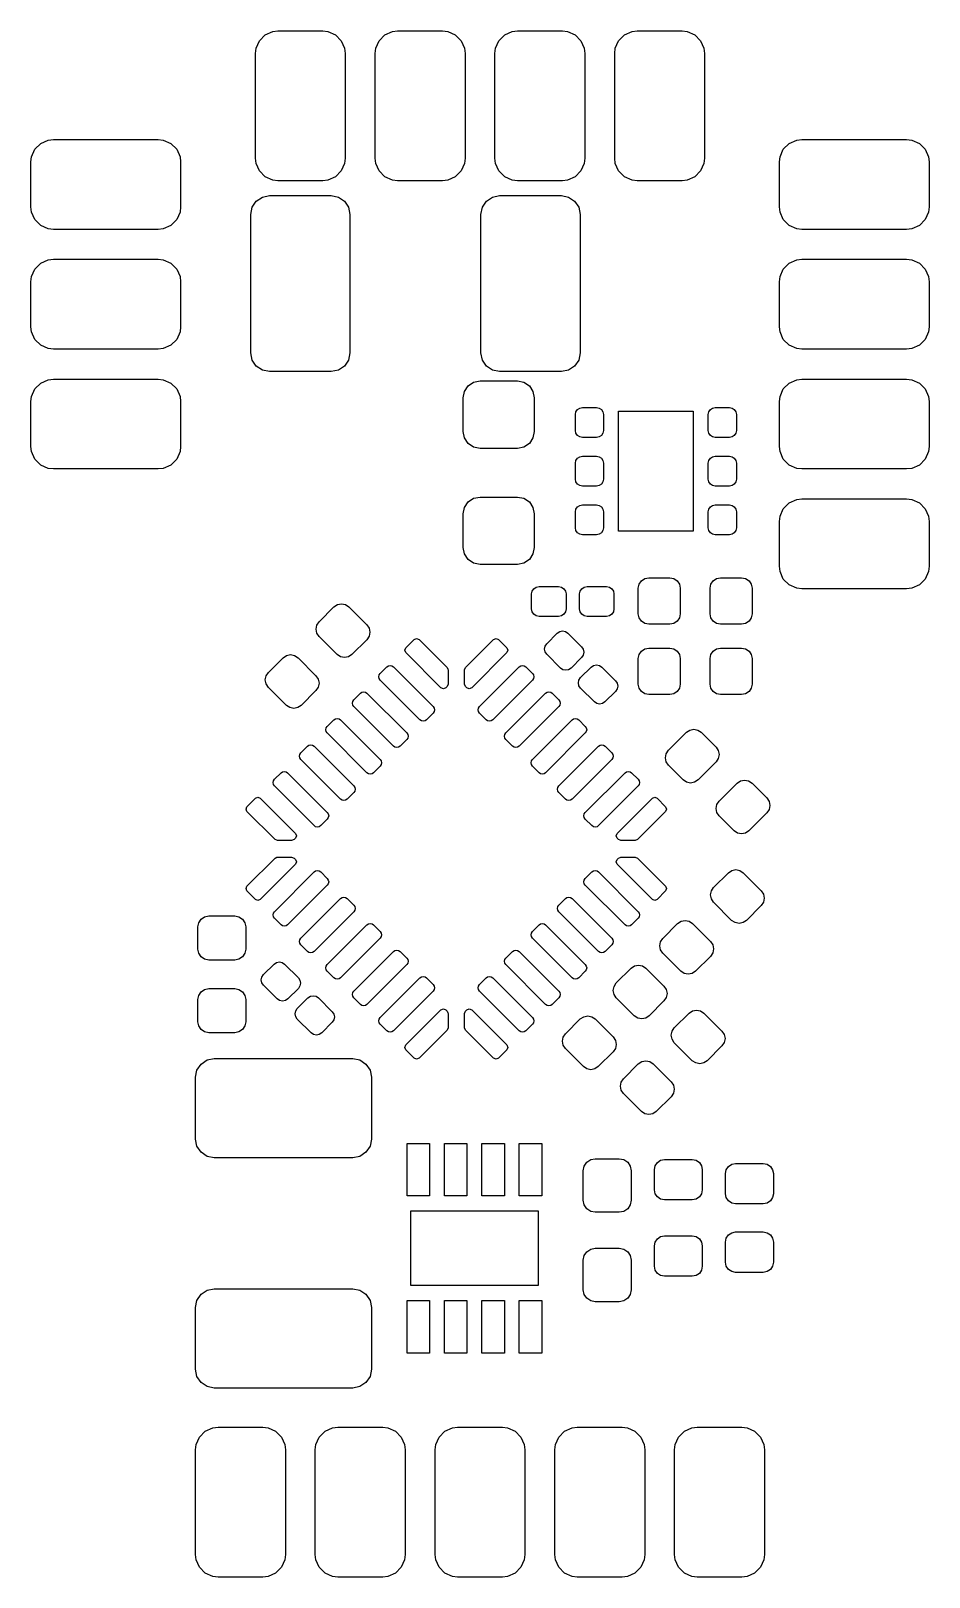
# Model space of a CAD drawing. Extents: x 2.776 to 3.248, y -3.984 to -3.171.
import ezdxf

# ---------------------------------------------------------------- set-up
doc = ezdxf.new("R2010")
doc.units = 0
doc.header["$MEASUREMENT"] = 0
doc.layers.add('BLACK', color=7, linetype='CONTINUOUS')

msp = doc.modelspace()

# ---------------------------------------------------------------- linework, layer by layer
at = {"layer": 'BLACK', "linetype": 'CONTINUOUS'}
for p, q in [((2.894, -3.18037), (2.89575, -3.1764)), ((2.89575, -3.1764), (2.89882, -3.17333)), ((2.89882, -3.17333), (2.90279, -3.17157)), ((2.90279, -3.17157), (2.9055, -3.17126)), ((2.9055, -3.17126), (2.92912, -3.17126)), ((2.92912, -3.17126), (2.93182, -3.17157)), ((2.93182, -3.17157), (2.93579, -3.17333)), ((2.93579, -3.17333), (2.93886, -3.1764)), ((2.93886, -3.1764), (2.94062, -3.18037)), ((2.957, -3.18037), (2.95875, -3.1764)), ((2.95875, -3.1764), (2.96182, -3.17333)), ((2.96182, -3.17333), (2.96579, -3.17157)), ((2.96579, -3.17157), (2.9685, -3.17126)), ((2.9685, -3.17126), (2.99212, -3.17126)), ((2.99212, -3.17126), (2.99482, -3.17157)), ((2.99482, -3.17157), (2.99879, -3.17333)), ((2.99879, -3.17333), (3.00186, -3.1764)), ((3.00186, -3.1764), (3.00362, -3.18037)), ((3.02, -3.18037), (3.02175, -3.1764)), ((3.02175, -3.1764), (3.02482, -3.17333)), ((3.02482, -3.17333), (3.02879, -3.17157)), ((3.02879, -3.17157), (3.0315, -3.17126)), ((3.0315, -3.17126), (3.05512, -3.17126)), ((3.05512, -3.17126), (3.05782, -3.17157)), ((3.05782, -3.17157), (3.06179, -3.17333)), ((3.06179, -3.17333), (3.06486, -3.1764)), ((3.06486, -3.1764), (3.06662, -3.18037)), ((3.08299, -3.18037), (3.08474, -3.1764)), ((3.08474, -3.1764), (3.08781, -3.17333)), ((3.08781, -3.17333), (3.09178, -3.17157)), ((3.09178, -3.17157), (3.09449, -3.17126)), ((3.09449, -3.17126), (3.11811, -3.17126)), ((3.11811, -3.17126), (3.12081, -3.17157)), ((3.12081, -3.17157), (3.12479, -3.17333)), ((3.12479, -3.17333), (3.12785, -3.1764)), ((3.12785, -3.1764), (3.12961, -3.18037)), ((2.89369, -3.18307), (2.894, -3.18037)), ((2.89369, -3.23819), (2.89369, -3.18307)), ((2.94062, -3.18037), (2.94093, -3.18307)), ((2.94093, -3.18307), (2.94093, -3.23819)), ((2.95669, -3.18307), (2.957, -3.18037)), ((2.95669, -3.23819), (2.95669, -3.18307)), ((3.00362, -3.18037), (3.00393, -3.18307)), ((3.00393, -3.18307), (3.00393, -3.23819)), ((3.01969, -3.18307), (3.02, -3.18037)), ((3.01969, -3.23819), (3.01969, -3.18307)), ((3.06662, -3.18037), (3.06693, -3.18307)), ((3.06693, -3.18307), (3.06693, -3.23819)), ((3.08268, -3.18307), (3.08299, -3.18037)), ((3.08268, -3.23819), (3.08268, -3.18307)), ((3.12961, -3.18037), (3.12992, -3.18307)), ((3.12992, -3.18307), (3.12992, -3.23819)), ((2.7759, -3.23745), (2.77766, -3.23348)), ((2.77766, -3.23348), (2.78073, -3.23041)), ((2.78073, -3.23041), (2.7847, -3.22866)), ((2.7847, -3.22866), (2.7874, -3.22835)), ((2.7874, -3.22835), (2.84252, -3.22835)), ((2.84252, -3.22835), (2.84522, -3.22866)), ((2.84522, -3.22866), (2.84919, -3.23041)), ((2.84919, -3.23041), (2.85226, -3.23348)), ((2.85226, -3.23348), (2.85402, -3.23745)), ((3.16961, -3.23745), (3.17136, -3.23348)), ((3.17136, -3.23348), (3.17443, -3.23041)), ((3.17443, -3.23041), (3.1784, -3.22866)), ((3.1784, -3.22866), (3.1811, -3.22835)), ((3.1811, -3.22835), (3.23622, -3.22835)), ((3.23622, -3.22835), (3.23892, -3.22866)), ((3.23892, -3.22866), (3.2429, -3.23041)), ((3.2429, -3.23041), (3.24596, -3.23348)), ((3.24596, -3.23348), (3.24772, -3.23745)), ((2.77559, -3.24016), (2.7759, -3.23745)), ((2.77559, -3.26378), (2.77559, -3.24016)), ((2.85402, -3.23745), (2.85433, -3.24016)), ((2.85433, -3.24016), (2.85433, -3.26378)), ((2.894, -3.24089), (2.89369, -3.23819)), ((2.89575, -3.24486), (2.894, -3.24089)), ((2.94062, -3.24089), (2.93886, -3.24486)), ((2.94093, -3.23819), (2.94062, -3.24089)), ((2.957, -3.24089), (2.95669, -3.23819)), ((2.95875, -3.24486), (2.957, -3.24089)), ((3.00362, -3.24089), (3.00186, -3.24486)), ((3.00393, -3.23819), (3.00362, -3.24089)), ((3.02, -3.24089), (3.01969, -3.23819)), ((3.02175, -3.24486), (3.02, -3.24089)), ((3.06662, -3.24089), (3.06486, -3.24486)), ((3.06693, -3.23819), (3.06662, -3.24089)), ((3.08299, -3.24089), (3.08268, -3.23819)), ((3.08474, -3.24486), (3.08299, -3.24089)), ((3.12961, -3.24089), (3.12785, -3.24486)), ((3.12992, -3.23819), (3.12961, -3.24089)), ((3.16929, -3.24016), (3.16961, -3.23745)), ((3.16929, -3.26378), (3.16929, -3.24016)), ((3.24772, -3.23745), (3.24803, -3.24016)), ((3.24803, -3.24016), (3.24803, -3.26378)), ((2.89882, -3.24793), (2.89575, -3.24486)), ((2.90279, -3.24969), (2.89882, -3.24793)), ((2.9055, -3.25), (2.90279, -3.24969)), ((2.92912, -3.25), (2.9055, -3.25)), ((2.93182, -3.24969), (2.92912, -3.25)), ((2.93579, -3.24793), (2.93182, -3.24969)), ((2.93886, -3.24486), (2.93579, -3.24793)), ((2.96182, -3.24793), (2.95875, -3.24486)), ((2.96579, -3.24969), (2.96182, -3.24793)), ((2.9685, -3.25), (2.96579, -3.24969)), ((2.99212, -3.25), (2.9685, -3.25)), ((2.99482, -3.24969), (2.99212, -3.25)), ((2.99879, -3.24793), (2.99482, -3.24969)), ((3.00186, -3.24486), (2.99879, -3.24793)), ((3.02482, -3.24793), (3.02175, -3.24486)), ((3.02879, -3.24969), (3.02482, -3.24793)), ((3.0315, -3.25), (3.02879, -3.24969)), ((3.05512, -3.25), (3.0315, -3.25)), ((3.05782, -3.24969), (3.05512, -3.25)), ((3.06179, -3.24793), (3.05782, -3.24969)), ((3.06486, -3.24486), (3.06179, -3.24793)), ((3.08781, -3.24793), (3.08474, -3.24486)), ((3.09178, -3.24969), (3.08781, -3.24793)), ((3.09449, -3.25), (3.09178, -3.24969)), ((3.11811, -3.25), (3.09449, -3.25)), ((3.12081, -3.24969), (3.11811, -3.25)), ((3.12479, -3.24793), (3.12081, -3.24969)), ((3.12785, -3.24486), (3.12479, -3.24793)), ((2.89412, -3.26076), (2.89732, -3.25862)), ((2.89732, -3.25862), (2.90108, -3.25787)), ((2.90108, -3.25787), (2.93356, -3.25787)), ((2.93356, -3.25787), (2.93733, -3.25862)), ((2.93733, -3.25862), (2.94052, -3.26076)), ((3.01519, -3.26076), (3.01838, -3.25862)), ((3.01838, -3.25862), (3.02215, -3.25787)), ((3.02215, -3.25787), (3.05463, -3.25787)), ((3.05463, -3.25787), (3.05839, -3.25862)), ((3.05839, -3.25862), (3.06159, -3.26076)), ((2.7759, -3.26648), (2.77559, -3.26378)), ((2.77766, -3.27045), (2.7759, -3.26648)), ((2.85402, -3.26648), (2.85226, -3.27045)), ((2.85433, -3.26378), (2.85402, -3.26648)), ((2.89124, -3.26772), (2.89199, -3.26395)), ((2.89124, -3.34055), (2.89124, -3.26772)), ((2.89199, -3.26395), (2.89412, -3.26076)), ((2.94052, -3.26076), (2.94266, -3.26395)), ((2.94266, -3.26395), (2.94341, -3.26772)), ((2.94341, -3.26772), (2.94341, -3.34055)), ((3.0123, -3.26772), (3.01305, -3.26395)), ((3.0123, -3.34055), (3.0123, -3.26772)), ((3.01305, -3.26395), (3.01519, -3.26076)), ((3.06159, -3.26076), (3.06372, -3.26395)), ((3.06372, -3.26395), (3.06447, -3.26772)), ((3.06447, -3.26772), (3.06447, -3.34055)), ((3.16961, -3.26648), (3.16929, -3.26378)), ((3.17136, -3.27045), (3.16961, -3.26648)), ((3.24772, -3.26648), (3.24596, -3.27045)), ((3.24803, -3.26378), (3.24772, -3.26648)), ((2.78073, -3.27352), (2.77766, -3.27045)), ((2.7847, -3.27528), (2.78073, -3.27352)), ((2.7874, -3.27559), (2.7847, -3.27528)), ((2.84252, -3.27559), (2.7874, -3.27559)), ((2.84522, -3.27528), (2.84252, -3.27559)), ((2.84919, -3.27352), (2.84522, -3.27528)), ((2.85226, -3.27045), (2.84919, -3.27352)), ((3.17443, -3.27352), (3.17136, -3.27045)), ((3.1784, -3.27528), (3.17443, -3.27352)), ((3.1811, -3.27559), (3.1784, -3.27528)), ((3.23622, -3.27559), (3.1811, -3.27559)), ((3.23892, -3.27528), (3.23622, -3.27559)), ((3.2429, -3.27352), (3.23892, -3.27528)), ((3.24596, -3.27045), (3.2429, -3.27352)), ((2.78073, -3.29341), (2.7847, -3.29165)), ((2.7847, -3.29165), (2.7874, -3.29134)), ((2.7874, -3.29134), (2.84252, -3.29134)), ((2.84252, -3.29134), (2.84522, -3.29165)), ((2.84522, -3.29165), (2.84919, -3.29341)), ((3.17443, -3.29341), (3.1784, -3.29165)), ((3.1784, -3.29165), (3.1811, -3.29134)), ((3.1811, -3.29134), (3.23622, -3.29134)), ((3.23622, -3.29134), (3.23892, -3.29165)), ((3.23892, -3.29165), (3.2429, -3.29341)), ((2.77559, -3.30315), (2.7759, -3.30045)), ((2.7759, -3.30045), (2.77766, -3.29647)), ((2.77766, -3.29647), (2.78073, -3.29341)), ((2.84919, -3.29341), (2.85226, -3.29647)), ((2.85226, -3.29647), (2.85402, -3.30045)), ((2.85402, -3.30045), (2.85433, -3.30315)), ((3.16929, -3.30315), (3.16961, -3.30045)), ((3.16961, -3.30045), (3.17136, -3.29647)), ((3.17136, -3.29647), (3.17443, -3.29341)), ((3.2429, -3.29341), (3.24596, -3.29647)), ((3.24596, -3.29647), (3.24772, -3.30045)), ((3.24772, -3.30045), (3.24803, -3.30315)), ((2.77559, -3.32677), (2.77559, -3.30315)), ((2.85433, -3.30315), (2.85433, -3.32677)), ((3.16929, -3.32677), (3.16929, -3.30315)), ((3.24803, -3.30315), (3.24803, -3.32677)), ((2.7759, -3.32948), (2.77559, -3.32677)), ((2.77766, -3.33345), (2.7759, -3.32948)), ((2.85402, -3.32948), (2.85226, -3.33345)), ((2.85433, -3.32677), (2.85402, -3.32948)), ((3.16961, -3.32948), (3.16929, -3.32677)), ((3.17136, -3.33345), (3.16961, -3.32948)), ((3.24772, -3.32948), (3.24596, -3.33345)), ((3.24803, -3.32677), (3.24772, -3.32948)), ((2.78073, -3.33652), (2.77766, -3.33345)), ((2.7847, -3.33827), (2.78073, -3.33652)), ((2.7874, -3.33858), (2.7847, -3.33827)), ((2.84252, -3.33858), (2.7874, -3.33858)), ((2.84522, -3.33827), (2.84252, -3.33858)), ((2.84919, -3.33652), (2.84522, -3.33827)), ((2.85226, -3.33345), (2.84919, -3.33652)), ((2.89199, -3.34432), (2.89124, -3.34055)), ((2.94341, -3.34055), (2.94266, -3.34432)), ((3.01305, -3.34432), (3.0123, -3.34055)), ((3.06447, -3.34055), (3.06372, -3.34432)), ((3.17443, -3.33652), (3.17136, -3.33345)), ((3.1784, -3.33827), (3.17443, -3.33652)), ((3.1811, -3.33858), (3.1784, -3.33827)), ((3.23622, -3.33858), (3.1811, -3.33858)), ((3.23892, -3.33827), (3.23622, -3.33858)), ((3.2429, -3.33652), (3.23892, -3.33827)), ((3.24596, -3.33345), (3.2429, -3.33652)), ((2.89412, -3.34751), (2.89199, -3.34432)), ((2.89732, -3.34964), (2.89412, -3.34751)), ((2.94052, -3.34751), (2.93733, -3.34964)), ((2.94266, -3.34432), (2.94052, -3.34751)), ((3.01519, -3.34751), (3.01305, -3.34432)), ((3.01838, -3.34964), (3.01519, -3.34751)), ((3.06159, -3.34751), (3.05839, -3.34964)), ((3.06372, -3.34432), (3.06159, -3.34751)), ((2.77766, -3.35947), (2.78073, -3.35641)), ((2.78073, -3.35641), (2.7847, -3.35465)), ((2.7847, -3.35465), (2.7874, -3.35434)), ((2.7874, -3.35434), (2.84252, -3.35434)), ((2.84252, -3.35434), (2.84522, -3.35465)), ((2.84522, -3.35465), (2.84919, -3.35641)), ((2.84919, -3.35641), (2.85226, -3.35947)), ((2.90108, -3.35039), (2.89732, -3.34964)), ((2.93356, -3.35039), (2.90108, -3.35039)), ((2.93733, -3.34964), (2.93356, -3.35039)), ((3.00555, -3.35791), (3.00842, -3.35599)), ((3.00842, -3.35599), (3.01181, -3.35531)), ((3.01181, -3.35531), (3.0315, -3.35531)), ((3.02215, -3.35039), (3.01838, -3.34964)), ((3.05463, -3.35039), (3.02215, -3.35039)), ((3.0315, -3.35531), (3.03489, -3.35599)), ((3.03489, -3.35599), (3.03776, -3.35791)), ((3.05839, -3.34964), (3.05463, -3.35039)), ((3.17136, -3.35947), (3.17443, -3.35641)), ((3.17443, -3.35641), (3.1784, -3.35465)), ((3.1784, -3.35465), (3.1811, -3.35434)), ((3.1811, -3.35434), (3.23622, -3.35434)), ((3.23622, -3.35434), (3.23892, -3.35465)), ((3.23892, -3.35465), (3.2429, -3.35641)), ((3.2429, -3.35641), (3.24596, -3.35947)), ((2.77559, -3.36615), (2.7759, -3.36345)), ((2.7759, -3.36345), (2.77766, -3.35947)), ((2.85226, -3.35947), (2.85402, -3.36345)), ((2.85402, -3.36345), (2.85433, -3.36615)), ((3.00295, -3.36417), (3.00363, -3.36078)), ((3.00295, -3.38189), (3.00295, -3.36417)), ((3.00363, -3.36078), (3.00555, -3.35791)), ((3.03776, -3.35791), (3.03968, -3.36078)), ((3.03968, -3.36078), (3.04035, -3.36417)), ((3.04035, -3.36417), (3.04035, -3.38189)), ((3.16929, -3.36615), (3.16961, -3.36345)), ((3.16961, -3.36345), (3.17136, -3.35947)), ((3.24596, -3.35947), (3.24772, -3.36345)), ((3.24772, -3.36345), (3.24803, -3.36615)), ((2.77559, -3.38977), (2.77559, -3.36615)), ((2.85433, -3.36615), (2.85433, -3.38977)), ((3.06201, -3.37297), (3.06229, -3.37156)), ((3.06201, -3.38134), (3.06201, -3.37297)), ((3.06229, -3.37156), (3.06309, -3.37036)), ((3.06309, -3.37036), (3.06429, -3.36956)), ((3.06429, -3.36956), (3.0657, -3.36928)), ((3.0657, -3.36928), (3.07308, -3.36928)), ((3.07308, -3.36928), (3.07449, -3.36956)), ((3.07449, -3.36956), (3.07569, -3.37036)), ((3.07569, -3.37036), (3.07649, -3.37156)), ((3.07649, -3.37156), (3.07677, -3.37297)), ((3.07677, -3.37297), (3.07677, -3.38134)), ((3.08465, -3.43424), (3.08465, -3.37125)), ((3.08465, -3.37125), (3.12402, -3.37125)), ((3.12402, -3.37125), (3.12402, -3.43424)), ((3.13189, -3.37297), (3.13217, -3.37156)), ((3.13189, -3.38134), (3.13189, -3.37297)), ((3.13217, -3.37156), (3.13297, -3.37036)), ((3.13297, -3.37036), (3.13417, -3.36956)), ((3.13417, -3.36956), (3.13558, -3.36928)), ((3.13558, -3.36928), (3.14296, -3.36928)), ((3.14296, -3.36928), (3.14438, -3.36956)), ((3.14438, -3.36956), (3.14557, -3.37036)), ((3.14557, -3.37036), (3.14637, -3.37156)), ((3.14637, -3.37156), (3.14665, -3.37297)), ((3.14665, -3.37297), (3.14665, -3.38134)), ((3.16929, -3.38977), (3.16929, -3.36615)), ((3.24803, -3.36615), (3.24803, -3.38977)), ((3.00363, -3.38528), (3.00295, -3.38189)), ((3.04035, -3.38189), (3.03968, -3.38528)), ((3.06229, -3.38275), (3.06201, -3.38134)), ((3.07677, -3.38134), (3.07649, -3.38275)), ((3.13217, -3.38275), (3.13189, -3.38134)), ((3.14665, -3.38134), (3.14637, -3.38275)), ((2.7759, -3.39248), (2.77559, -3.38977)), ((2.85433, -3.38977), (2.85402, -3.39248)), ((3.00555, -3.38815), (3.00363, -3.38528)), ((3.00842, -3.39007), (3.00555, -3.38815)), ((3.01181, -3.39075), (3.00842, -3.39007)), ((3.03489, -3.39007), (3.0315, -3.39075)), ((3.03776, -3.38815), (3.03489, -3.39007)), ((3.03968, -3.38528), (3.03776, -3.38815)), ((3.06309, -3.38395), (3.06229, -3.38275)), ((3.06429, -3.38475), (3.06309, -3.38395)), ((3.0657, -3.38503), (3.06429, -3.38475)), ((3.07308, -3.38503), (3.0657, -3.38503)), ((3.07449, -3.38475), (3.07308, -3.38503)), ((3.07569, -3.38395), (3.07449, -3.38475)), ((3.07649, -3.38275), (3.07569, -3.38395)), ((3.13297, -3.38395), (3.13217, -3.38275)), ((3.13417, -3.38475), (3.13297, -3.38395)), ((3.13558, -3.38503), (3.13417, -3.38475)), ((3.14296, -3.38503), (3.13558, -3.38503)), ((3.14438, -3.38475), (3.14296, -3.38503)), ((3.14557, -3.38395), (3.14438, -3.38475)), ((3.14637, -3.38275), (3.14557, -3.38395)), ((3.16961, -3.39248), (3.16929, -3.38977)), ((3.24803, -3.38977), (3.24772, -3.39248)), ((2.77766, -3.39645), (2.7759, -3.39248)), ((2.78073, -3.39952), (2.77766, -3.39645)), ((2.85226, -3.39645), (2.84919, -3.39952)), ((2.85402, -3.39248), (2.85226, -3.39645)), ((3.0315, -3.39075), (3.01181, -3.39075)), ((3.06201, -3.39856), (3.06229, -3.39715)), ((3.06229, -3.39715), (3.06309, -3.39596)), ((3.06309, -3.39596), (3.06429, -3.39515)), ((3.06429, -3.39515), (3.0657, -3.39487)), ((3.0657, -3.39487), (3.07308, -3.39487)), ((3.07308, -3.39487), (3.07449, -3.39515)), ((3.07449, -3.39515), (3.07569, -3.39596)), ((3.07569, -3.39596), (3.07649, -3.39715)), ((3.07649, -3.39715), (3.07677, -3.39856)), ((3.13189, -3.39856), (3.13217, -3.39715)), ((3.13217, -3.39715), (3.13297, -3.39596)), ((3.13297, -3.39596), (3.13417, -3.39515)), ((3.13417, -3.39515), (3.13558, -3.39487)), ((3.13558, -3.39487), (3.14296, -3.39487)), ((3.14296, -3.39487), (3.14438, -3.39515)), ((3.14438, -3.39515), (3.14557, -3.39596)), ((3.14557, -3.39596), (3.14637, -3.39715)), ((3.14637, -3.39715), (3.14665, -3.39856)), ((3.17136, -3.39645), (3.16961, -3.39248)), ((3.17443, -3.39952), (3.17136, -3.39645)), ((3.24596, -3.39645), (3.2429, -3.39952)), ((3.24772, -3.39248), (3.24596, -3.39645)), ((2.7847, -3.40127), (2.78073, -3.39952)), ((2.7874, -3.40158), (2.7847, -3.40127)), ((2.84252, -3.40158), (2.7874, -3.40158)), ((2.84522, -3.40127), (2.84252, -3.40158)), ((2.84919, -3.39952), (2.84522, -3.40127)), ((3.06201, -3.40693), (3.06201, -3.39856)), ((3.07677, -3.39856), (3.07677, -3.40693)), ((3.13189, -3.40693), (3.13189, -3.39856)), ((3.14665, -3.39856), (3.14665, -3.40693)), ((3.1784, -3.40127), (3.17443, -3.39952)), ((3.1811, -3.40158), (3.1784, -3.40127)), ((3.23622, -3.40158), (3.1811, -3.40158)), ((3.23892, -3.40127), (3.23622, -3.40158)), ((3.2429, -3.39952), (3.23892, -3.40127)), ((3.06229, -3.40834), (3.06201, -3.40693)), ((3.06309, -3.40954), (3.06229, -3.40834)), ((3.06429, -3.41034), (3.06309, -3.40954)), ((3.0657, -3.41062), (3.06429, -3.41034)), ((3.07308, -3.41062), (3.0657, -3.41062)), ((3.07449, -3.41034), (3.07308, -3.41062)), ((3.07569, -3.40954), (3.07449, -3.41034)), ((3.07649, -3.40834), (3.07569, -3.40954)), ((3.07677, -3.40693), (3.07649, -3.40834)), ((3.13217, -3.40834), (3.13189, -3.40693)), ((3.13297, -3.40954), (3.13217, -3.40834)), ((3.13417, -3.41034), (3.13297, -3.40954)), ((3.13558, -3.41062), (3.13417, -3.41034)), ((3.14296, -3.41062), (3.13558, -3.41062)), ((3.14438, -3.41034), (3.14296, -3.41062)), ((3.14557, -3.40954), (3.14438, -3.41034)), ((3.14637, -3.40834), (3.14557, -3.40954)), ((3.14665, -3.40693), (3.14637, -3.40834)), ((3.00295, -3.4252), (3.00363, -3.42181)), ((3.00363, -3.42181), (3.00555, -3.41893)), ((3.00555, -3.41893), (3.00842, -3.41701)), ((3.00842, -3.41701), (3.01181, -3.41634)), ((3.01181, -3.41634), (3.0315, -3.41634)), ((3.0315, -3.41634), (3.03489, -3.41701)), ((3.03489, -3.41701), (3.03776, -3.41893)), ((3.03776, -3.41893), (3.03968, -3.42181)), ((3.03968, -3.42181), (3.04035, -3.4252)), ((3.06229, -3.42274), (3.06309, -3.42155)), ((3.06309, -3.42155), (3.06429, -3.42075)), ((3.06429, -3.42075), (3.0657, -3.42046)), ((3.0657, -3.42046), (3.07308, -3.42046)), ((3.07308, -3.42046), (3.07449, -3.42075)), ((3.07449, -3.42075), (3.07569, -3.42155)), ((3.07569, -3.42155), (3.07649, -3.42274)), ((3.13217, -3.42274), (3.13297, -3.42155)), ((3.13297, -3.42155), (3.13417, -3.42075)), ((3.13417, -3.42075), (3.13558, -3.42046)), ((3.13558, -3.42046), (3.14296, -3.42046)), ((3.14296, -3.42046), (3.14438, -3.42075)), ((3.14438, -3.42075), (3.14557, -3.42155)), ((3.14557, -3.42155), (3.14637, -3.42274)), ((3.16961, -3.42645), (3.17136, -3.42247)), ((3.17136, -3.42247), (3.17443, -3.41941)), ((3.17443, -3.41941), (3.1784, -3.41765)), ((3.1784, -3.41765), (3.1811, -3.41734)), ((3.1811, -3.41734), (3.23622, -3.41734)), ((3.23622, -3.41734), (3.23892, -3.41765)), ((3.23892, -3.41765), (3.2429, -3.41941)), ((3.2429, -3.41941), (3.24596, -3.42247)), ((3.24596, -3.42247), (3.24772, -3.42645)), ((3.00295, -3.44291), (3.00295, -3.4252)), ((3.04035, -3.4252), (3.04035, -3.44291)), ((3.06201, -3.42416), (3.06229, -3.42274)), ((3.06201, -3.43252), (3.06201, -3.42416)), ((3.07649, -3.42274), (3.07677, -3.42416)), ((3.07677, -3.42416), (3.07677, -3.43252)), ((3.13189, -3.42416), (3.13217, -3.42274)), ((3.13189, -3.43252), (3.13189, -3.42416)), ((3.14637, -3.42274), (3.14665, -3.42416)), ((3.14665, -3.42416), (3.14665, -3.43252)), ((3.16929, -3.42915), (3.16961, -3.42645)), ((3.16929, -3.45277), (3.16929, -3.42915)), ((3.24772, -3.42645), (3.24803, -3.42915)), ((3.24803, -3.42915), (3.24803, -3.45277)), ((3.06229, -3.43393), (3.06201, -3.43252)), ((3.06309, -3.43513), (3.06229, -3.43393)), ((3.06429, -3.43593), (3.06309, -3.43513)), ((3.0657, -3.43621), (3.06429, -3.43593)), ((3.07308, -3.43621), (3.0657, -3.43621)), ((3.07449, -3.43593), (3.07308, -3.43621)), ((3.07569, -3.43513), (3.07449, -3.43593)), ((3.07649, -3.43393), (3.07569, -3.43513)), ((3.07677, -3.43252), (3.07649, -3.43393)), ((3.12402, -3.43424), (3.08465, -3.43424)), ((3.13217, -3.43393), (3.13189, -3.43252)), ((3.13297, -3.43513), (3.13217, -3.43393)), ((3.13417, -3.43593), (3.13297, -3.43513)), ((3.13558, -3.43621), (3.13417, -3.43593)), ((3.14296, -3.43621), (3.13558, -3.43621)), ((3.14438, -3.43593), (3.14296, -3.43621)), ((3.14557, -3.43513), (3.14438, -3.43593)), ((3.14637, -3.43393), (3.14557, -3.43513)), ((3.14665, -3.43252), (3.14637, -3.43393)), ((3.00363, -3.4463), (3.00295, -3.44291)), ((3.00555, -3.44918), (3.00363, -3.4463)), ((3.03968, -3.4463), (3.03776, -3.44918)), ((3.04035, -3.44291), (3.03968, -3.4463)), ((3.00842, -3.4511), (3.00555, -3.44918)), ((3.01181, -3.45177), (3.00842, -3.4511)), ((3.0315, -3.45177), (3.01181, -3.45177)), ((3.03489, -3.4511), (3.0315, -3.45177)), ((3.03776, -3.44918), (3.03489, -3.4511)), ((3.16961, -3.45548), (3.16929, -3.45277)), ((3.24803, -3.45277), (3.24772, -3.45548)), ((3.09508, -3.46431), (3.0955, -3.4622)), ((3.0955, -3.4622), (3.09669, -3.46041)), ((3.09669, -3.46041), (3.09848, -3.45921)), ((3.09848, -3.45921), (3.10059, -3.4588)), ((3.10059, -3.4588), (3.11161, -3.4588)), ((3.11161, -3.4588), (3.11372, -3.45921)), ((3.11372, -3.45921), (3.11551, -3.46041)), ((3.11551, -3.46041), (3.11671, -3.4622)), ((3.11671, -3.4622), (3.11713, -3.46431)), ((3.13287, -3.46431), (3.13329, -3.4622)), ((3.13329, -3.4622), (3.13449, -3.46041)), ((3.13449, -3.46041), (3.13628, -3.45921)), ((3.13628, -3.45921), (3.13839, -3.4588)), ((3.13839, -3.4588), (3.14941, -3.4588)), ((3.14941, -3.4588), (3.15152, -3.45921)), ((3.15152, -3.45921), (3.15331, -3.46041)), ((3.15331, -3.46041), (3.1545, -3.4622)), ((3.1545, -3.4622), (3.15492, -3.46431)), ((3.17136, -3.45945), (3.16961, -3.45548)), ((3.17443, -3.46252), (3.17136, -3.45945)), ((3.1784, -3.46427), (3.17443, -3.46252)), ((3.2429, -3.46252), (3.23892, -3.46427)), ((3.24596, -3.45945), (3.2429, -3.46252)), ((3.24772, -3.45548), (3.24596, -3.45945)), ((3.03898, -3.46732), (3.03928, -3.46582)), ((3.03898, -3.4752), (3.03898, -3.46732)), ((3.03928, -3.46582), (3.04013, -3.46454)), ((3.04013, -3.46454), (3.04141, -3.46369)), ((3.04141, -3.46369), (3.04291, -3.46339)), ((3.04291, -3.46339), (3.05315, -3.46339)), ((3.05315, -3.46339), (3.05466, -3.46369)), ((3.05466, -3.46369), (3.05593, -3.46454)), ((3.05593, -3.46454), (3.05679, -3.46582)), ((3.05679, -3.46582), (3.05709, -3.46732)), ((3.05709, -3.46732), (3.05709, -3.4752)), ((3.06417, -3.46732), (3.06447, -3.46582)), ((3.06417, -3.4752), (3.06417, -3.46732)), ((3.06447, -3.46582), (3.06533, -3.46454)), ((3.06533, -3.46454), (3.0666, -3.46369)), ((3.0666, -3.46369), (3.06811, -3.46339)), ((3.06811, -3.46339), (3.07835, -3.46339)), ((3.07835, -3.46339), (3.07985, -3.46369)), ((3.07985, -3.46369), (3.08113, -3.46454)), ((3.08113, -3.46454), (3.08198, -3.46582)), ((3.08198, -3.46582), (3.08228, -3.46732)), ((3.08228, -3.46732), (3.08228, -3.4752)), ((3.09508, -3.47769), (3.09508, -3.46431)), ((3.11713, -3.46431), (3.11713, -3.47769)), ((3.13287, -3.47769), (3.13287, -3.46431)), ((3.15492, -3.46431), (3.15492, -3.47769)), ((3.1811, -3.46458), (3.1784, -3.46427)), ((3.23622, -3.46458), (3.1811, -3.46458)), ((3.23892, -3.46427), (3.23622, -3.46458)), ((2.92721, -3.4819), (2.93501, -3.47411)), ((2.93501, -3.47411), (2.9368, -3.47292)), ((2.9368, -3.47292), (2.93891, -3.4725)), ((2.93891, -3.4725), (2.94101, -3.47292)), ((2.94101, -3.47292), (2.9428, -3.47411)), ((2.9428, -3.47411), (2.95227, -3.48358)), ((3.03928, -3.4767), (3.03898, -3.4752)), ((3.04013, -3.47798), (3.03928, -3.4767)), ((3.04141, -3.47883), (3.04013, -3.47798)), ((3.04291, -3.47913), (3.04141, -3.47883)), ((3.05315, -3.47913), (3.04291, -3.47913)), ((3.05466, -3.47883), (3.05315, -3.47913)), ((3.05593, -3.47798), (3.05466, -3.47883)), ((3.05679, -3.4767), (3.05593, -3.47798)), ((3.05709, -3.4752), (3.05679, -3.4767)), ((3.06447, -3.4767), (3.06417, -3.4752)), ((3.06533, -3.47798), (3.06447, -3.4767)), ((3.0666, -3.47883), (3.06533, -3.47798)), ((3.06811, -3.47913), (3.0666, -3.47883)), ((3.07835, -3.47913), (3.06811, -3.47913)), ((3.07985, -3.47883), (3.07835, -3.47913)), ((3.08113, -3.47798), (3.07985, -3.47883)), ((3.08198, -3.4767), (3.08113, -3.47798)), ((3.08228, -3.4752), (3.08198, -3.4767)), ((3.0955, -3.4798), (3.09508, -3.47769)), ((3.11713, -3.47769), (3.11671, -3.4798)), ((3.13329, -3.4798), (3.13287, -3.47769)), ((3.15492, -3.47769), (3.1545, -3.4798)), ((2.9256, -3.4858), (2.92602, -3.48369)), ((2.92602, -3.48791), (2.9256, -3.4858)), ((2.92602, -3.48369), (2.92721, -3.4819)), ((2.95227, -3.48358), (2.95346, -3.48536)), ((2.95346, -3.48536), (2.95388, -3.48747)), ((2.95388, -3.48747), (2.95346, -3.48958)), ((3.05247, -3.4879), (3.05375, -3.48705)), ((3.05375, -3.48705), (3.05526, -3.48675)), ((3.05526, -3.48675), (3.05676, -3.48705)), ((3.05676, -3.48705), (3.05804, -3.4879)), ((3.09669, -3.48159), (3.0955, -3.4798)), ((3.09848, -3.48279), (3.09669, -3.48159)), ((3.10059, -3.4832), (3.09848, -3.48279)), ((3.11161, -3.4832), (3.10059, -3.4832)), ((3.11372, -3.48279), (3.11161, -3.4832)), ((3.11551, -3.48159), (3.11372, -3.48279)), ((3.11671, -3.4798), (3.11551, -3.48159)), ((3.13449, -3.48159), (3.13329, -3.4798)), ((3.13628, -3.48279), (3.13449, -3.48159)), ((3.13839, -3.4832), (3.13628, -3.48279)), ((3.14941, -3.4832), (3.13839, -3.4832)), ((3.15152, -3.48279), (3.14941, -3.4832)), ((3.15331, -3.48159), (3.15152, -3.48279)), ((3.1545, -3.4798), (3.15331, -3.48159)), ((2.92721, -3.4897), (2.92602, -3.48791)), ((2.93668, -3.49916), (2.92721, -3.4897)), ((2.95227, -3.49137), (2.94447, -3.49916)), ((2.95346, -3.48958), (2.95227, -3.49137)), ((2.97225, -3.49693), (2.97277, -3.49567)), ((2.97277, -3.49567), (2.97722, -3.49122)), ((2.97722, -3.49122), (2.97847, -3.4907)), ((2.97847, -3.4907), (2.97973, -3.49122)), ((2.97973, -3.49122), (2.99452, -3.50601)), ((3.00419, -3.50601), (3.01898, -3.49122)), ((3.01898, -3.49122), (3.02023, -3.4907)), ((3.02023, -3.4907), (3.02148, -3.49122)), ((3.02148, -3.49122), (3.02594, -3.49567)), ((3.02594, -3.49567), (3.02646, -3.49693)), ((3.04575, -3.49626), (3.04605, -3.49475)), ((3.04605, -3.49475), (3.0469, -3.49347)), ((3.0469, -3.49347), (3.05247, -3.4879)), ((3.05804, -3.4879), (3.06528, -3.49514)), ((3.06528, -3.49514), (3.06613, -3.49642)), ((3.09848, -3.49621), (3.10059, -3.4958)), ((3.10059, -3.4958), (3.11161, -3.4958)), ((3.11161, -3.4958), (3.11372, -3.49621)), ((3.13628, -3.49621), (3.13839, -3.4958)), ((3.13839, -3.4958), (3.14941, -3.4958)), ((3.14941, -3.4958), (3.15152, -3.49621)), ((2.90049, -3.50863), (2.90828, -3.50084)), ((2.90828, -3.50084), (2.91007, -3.49964)), ((2.91007, -3.49964), (2.91218, -3.49922)), ((2.91218, -3.49922), (2.91429, -3.49964)), ((2.91429, -3.49964), (2.91608, -3.50084)), ((2.91608, -3.50084), (2.92554, -3.5103)), ((2.93847, -3.50036), (2.93668, -3.49916)), ((2.94058, -3.50078), (2.93847, -3.50036)), ((2.94269, -3.50036), (2.94058, -3.50078)), ((2.94447, -3.49916), (2.94269, -3.50036)), ((2.97277, -3.49818), (2.97225, -3.49693)), ((2.99128, -3.51669), (2.97277, -3.49818)), ((3.02594, -3.49818), (3.00743, -3.51669)), ((3.02646, -3.49693), (3.02594, -3.49818)), ((3.04605, -3.49776), (3.04575, -3.49626)), ((3.0469, -3.49904), (3.04605, -3.49776)), ((3.05414, -3.50628), (3.0469, -3.49904)), ((3.06528, -3.50071), (3.05971, -3.50628)), ((3.06613, -3.49943), (3.06528, -3.50071)), ((3.06613, -3.49642), (3.06643, -3.49793)), ((3.06643, -3.49793), (3.06613, -3.49943)), ((3.09508, -3.50131), (3.0955, -3.4992)), ((3.09508, -3.51469), (3.09508, -3.50131)), ((3.0955, -3.4992), (3.09669, -3.49741)), ((3.09669, -3.49741), (3.09848, -3.49621)), ((3.11372, -3.49621), (3.11551, -3.49741)), ((3.11551, -3.49741), (3.11671, -3.4992)), ((3.11671, -3.4992), (3.11713, -3.50131)), ((3.11713, -3.50131), (3.11713, -3.51469)), ((3.13287, -3.50131), (3.13329, -3.4992)), ((3.13287, -3.51469), (3.13287, -3.50131)), ((3.13329, -3.4992), (3.13449, -3.49741)), ((3.13449, -3.49741), (3.13628, -3.49621)), ((3.15152, -3.49621), (3.15331, -3.49741)), ((3.15331, -3.49741), (3.1545, -3.4992)), ((3.1545, -3.4992), (3.15492, -3.50131)), ((3.15492, -3.50131), (3.15492, -3.51469)), ((2.89887, -3.51253), (2.89929, -3.51042)), ((2.89929, -3.51042), (2.90049, -3.50863)), ((2.92554, -3.5103), (2.92674, -3.51209)), ((2.92674, -3.51209), (2.92716, -3.5142)), ((2.95861, -3.51085), (2.9588, -3.5099)), ((2.9588, -3.51179), (2.95861, -3.51085)), ((2.9588, -3.5099), (2.95933, -3.50911)), ((2.95933, -3.51259), (2.9588, -3.51179)), ((2.95933, -3.50911), (2.96281, -3.50563)), ((2.96281, -3.50563), (2.96361, -3.50509)), ((2.96361, -3.50509), (2.96455, -3.50491)), ((2.96455, -3.50491), (2.96549, -3.50509)), ((2.96549, -3.50509), (2.96629, -3.50563)), ((2.96629, -3.50563), (2.98717, -3.5265)), ((2.99452, -3.50601), (2.99452, -3.50601)), ((2.99452, -3.50601), (2.99488, -3.5069)), ((2.99488, -3.5069), (2.99504, -3.50726)), ((2.99504, -3.50726), (2.99504, -3.50726)), ((2.99504, -3.50726), (2.99504, -3.51471)), ((3.00367, -3.50726), (3.00419, -3.50601)), ((3.00367, -3.51471), (3.00367, -3.50726)), ((3.00367, -3.50726), (3.00367, -3.50726)), ((3.00367, -3.50726), (3.00367, -3.50726)), ((3.00419, -3.50601), (3.00419, -3.50601)), ((3.01153, -3.5265), (3.03241, -3.50563)), ((3.03241, -3.50563), (3.03321, -3.50509)), ((3.03321, -3.50509), (3.03415, -3.50491)), ((3.03415, -3.50491), (3.03509, -3.50509)), ((3.03509, -3.50509), (3.03589, -3.50563)), ((3.03589, -3.50563), (3.03937, -3.50911)), ((3.03937, -3.50911), (3.0399, -3.5099)), ((3.0399, -3.51179), (3.03937, -3.51259)), ((3.0399, -3.5099), (3.04009, -3.51085)), ((3.04009, -3.51085), (3.0399, -3.51179)), ((3.05542, -3.50713), (3.05414, -3.50628)), ((3.05693, -3.50743), (3.05542, -3.50713)), ((3.05843, -3.50713), (3.05693, -3.50743)), ((3.05971, -3.50628), (3.05843, -3.50713)), ((3.06387, -3.51257), (3.06472, -3.51129)), ((3.06472, -3.51129), (3.07029, -3.50572)), ((3.07029, -3.50572), (3.07157, -3.50487)), ((3.07157, -3.50487), (3.07307, -3.50457)), ((3.07307, -3.50457), (3.07458, -3.50487)), ((3.07458, -3.50487), (3.07586, -3.50572)), ((3.07586, -3.50572), (3.0831, -3.51296)), ((2.89929, -3.51464), (2.89887, -3.51253)), ((2.90049, -3.51642), (2.89929, -3.51464)), ((2.90995, -3.52589), (2.90049, -3.51642)), ((2.92554, -3.5181), (2.91775, -3.52589)), ((2.92674, -3.51631), (2.92554, -3.5181)), ((2.92716, -3.5142), (2.92674, -3.51631)), ((2.94541, -3.52303), (2.94889, -3.51955)), ((2.94889, -3.51955), (2.94969, -3.51901)), ((2.94969, -3.51901), (2.95063, -3.51882)), ((2.95063, -3.51882), (2.95158, -3.51901)), ((2.95158, -3.51901), (2.95237, -3.51955)), ((2.95237, -3.51955), (2.97325, -3.54042)), ((2.98021, -3.53346), (2.95933, -3.51259)), ((2.99253, -3.51721), (2.99128, -3.51669)), ((2.99378, -3.51669), (2.99253, -3.51721)), ((2.99452, -3.51596), (2.99378, -3.51669)), ((2.99504, -3.51471), (2.99452, -3.51596)), ((3.00419, -3.51596), (3.00367, -3.51471)), ((3.00492, -3.51669), (3.00419, -3.51596)), ((3.00617, -3.51721), (3.00492, -3.51669)), ((3.00743, -3.51669), (3.00617, -3.51721)), ((3.03937, -3.51259), (3.01849, -3.53346)), ((3.02545, -3.54042), (3.04633, -3.51955)), ((3.04633, -3.51955), (3.04713, -3.51901)), ((3.04713, -3.51901), (3.04807, -3.51882)), ((3.04807, -3.51882), (3.04901, -3.51901)), ((3.04901, -3.51901), (3.04981, -3.51955)), ((3.04981, -3.51955), (3.05329, -3.52303)), ((3.06357, -3.51407), (3.06387, -3.51257)), ((3.06387, -3.51558), (3.06357, -3.51407)), ((3.06472, -3.51686), (3.06387, -3.51558)), ((3.07196, -3.5241), (3.06472, -3.51686)), ((3.0831, -3.51853), (3.07753, -3.5241)), ((3.0831, -3.51296), (3.08395, -3.51424)), ((3.08395, -3.51725), (3.0831, -3.51853)), ((3.08395, -3.51424), (3.08425, -3.51574)), ((3.08425, -3.51574), (3.08395, -3.51725)), ((3.0955, -3.5168), (3.09508, -3.51469)), ((3.09669, -3.51859), (3.0955, -3.5168)), ((3.09848, -3.51979), (3.09669, -3.51859)), ((3.10059, -3.5202), (3.09848, -3.51979)), ((3.11161, -3.5202), (3.10059, -3.5202)), ((3.11372, -3.51979), (3.11161, -3.5202)), ((3.11551, -3.51859), (3.11372, -3.51979)), ((3.11671, -3.5168), (3.11551, -3.51859)), ((3.11713, -3.51469), (3.11671, -3.5168)), ((3.13329, -3.5168), (3.13287, -3.51469)), ((3.13449, -3.51859), (3.13329, -3.5168)), ((3.13628, -3.51979), (3.13449, -3.51859)), ((3.13839, -3.5202), (3.13628, -3.51979)), ((3.14941, -3.5202), (3.13839, -3.5202)), ((3.15152, -3.51979), (3.14941, -3.5202)), ((3.15331, -3.51859), (3.15152, -3.51979)), ((3.1545, -3.5168), (3.15331, -3.51859)), ((3.15492, -3.51469), (3.1545, -3.5168)), ((2.91174, -3.52708), (2.90995, -3.52589)), ((2.91385, -3.5275), (2.91174, -3.52708)), ((2.91596, -3.52708), (2.91385, -3.5275)), ((2.91775, -3.52589), (2.91596, -3.52708)), ((2.94469, -3.52476), (2.94488, -3.52382)), ((2.94488, -3.52571), (2.94469, -3.52476)), ((2.94488, -3.52382), (2.94541, -3.52303)), ((2.94541, -3.5265), (2.94488, -3.52571)), ((2.96629, -3.54738), (2.94541, -3.5265)), ((2.98717, -3.5265), (2.98771, -3.5273)), ((2.98771, -3.5273), (2.98789, -3.52824)), ((2.98789, -3.52824), (2.98771, -3.52919)), ((3.01081, -3.52824), (3.011, -3.5273)), ((3.011, -3.52919), (3.01081, -3.52824)), ((3.011, -3.5273), (3.01153, -3.5265)), ((3.05329, -3.5265), (3.03241, -3.54738)), ((3.05329, -3.52303), (3.05382, -3.52382)), ((3.05382, -3.52571), (3.05329, -3.5265)), ((3.05382, -3.52382), (3.05401, -3.52476)), ((3.05401, -3.52476), (3.05382, -3.52571)), ((3.07324, -3.52495), (3.07196, -3.5241)), ((3.07474, -3.52525), (3.07324, -3.52495)), ((3.07625, -3.52495), (3.07474, -3.52525)), ((3.07753, -3.5241), (3.07625, -3.52495)), ((2.93149, -3.53694), (2.93497, -3.53346)), ((2.93497, -3.53346), (2.93577, -3.53293)), ((2.93577, -3.53293), (2.93671, -3.53274)), ((2.93671, -3.53274), (2.93766, -3.53293)), ((2.93766, -3.53293), (2.93845, -3.53346)), ((2.93845, -3.53346), (2.95933, -3.55434)), ((2.98101, -3.534), (2.98021, -3.53346)), ((2.98195, -3.53419), (2.98101, -3.534)), ((2.98289, -3.534), (2.98195, -3.53419)), ((2.98369, -3.53346), (2.98289, -3.534)), ((2.98717, -3.52998), (2.98369, -3.53346)), ((2.98771, -3.52919), (2.98717, -3.52998)), ((3.01153, -3.52998), (3.011, -3.52919)), ((3.01501, -3.53346), (3.01153, -3.52998)), ((3.01581, -3.534), (3.01501, -3.53346)), ((3.01675, -3.53419), (3.01581, -3.534)), ((3.01769, -3.534), (3.01675, -3.53419)), ((3.01849, -3.53346), (3.01769, -3.534)), ((3.03937, -3.55434), (3.06025, -3.53346)), ((3.06025, -3.53346), (3.06105, -3.53293)), ((3.06105, -3.53293), (3.06199, -3.53274)), ((3.06199, -3.53274), (3.06293, -3.53293)), ((3.06293, -3.53293), (3.06373, -3.53346)), ((3.06373, -3.53346), (3.06721, -3.53694)), ((2.93077, -3.53868), (2.93096, -3.53774)), ((2.93096, -3.53963), (2.93077, -3.53868)), ((2.93096, -3.53774), (2.93149, -3.53694)), ((2.93149, -3.54042), (2.93096, -3.53963)), ((2.95237, -3.5613), (2.93149, -3.54042)), ((2.97325, -3.5439), (2.96977, -3.54738)), ((2.97325, -3.54042), (2.97379, -3.54122)), ((2.97379, -3.54311), (2.97325, -3.5439)), ((2.97379, -3.54122), (2.97397, -3.54216)), ((2.97397, -3.54216), (2.97379, -3.54311)), ((3.02473, -3.54216), (3.02492, -3.54122)), ((3.02492, -3.54311), (3.02473, -3.54216)), ((3.02492, -3.54122), (3.02545, -3.54042)), ((3.02545, -3.5439), (3.02492, -3.54311)), ((3.02893, -3.54738), (3.02545, -3.5439)), ((3.06721, -3.54042), (3.04633, -3.5613)), ((3.06721, -3.53694), (3.06774, -3.53774)), ((3.06774, -3.53963), (3.06721, -3.54042)), ((3.06774, -3.53774), (3.06793, -3.53868)), ((3.06793, -3.53868), (3.06774, -3.53963)), ((3.11092, -3.54952), (3.12039, -3.54005)), ((3.12039, -3.54005), (3.12217, -3.53886)), ((3.12217, -3.53886), (3.12428, -3.53844)), ((3.12428, -3.53844), (3.12639, -3.53886)), ((3.12639, -3.53886), (3.12818, -3.54005)), ((3.12818, -3.54005), (3.13598, -3.54785)), ((2.91685, -3.5526), (2.91704, -3.55166)), ((2.91704, -3.55355), (2.91685, -3.5526)), ((2.91704, -3.55166), (2.91758, -3.55086)), ((2.91758, -3.55086), (2.92105, -3.54738)), ((2.92105, -3.54738), (2.92185, -3.54685)), ((2.92185, -3.54685), (2.92279, -3.54666)), ((2.92279, -3.54666), (2.92374, -3.54685)), ((2.92374, -3.54685), (2.92453, -3.54738)), ((2.92453, -3.54738), (2.94541, -3.56826)), ((2.96709, -3.54792), (2.96629, -3.54738)), ((2.96803, -3.5481), (2.96709, -3.54792)), ((2.96897, -3.54792), (2.96803, -3.5481)), ((2.96977, -3.54738), (2.96897, -3.54792)), ((3.02973, -3.54792), (3.02893, -3.54738)), ((3.03067, -3.5481), (3.02973, -3.54792)), ((3.03161, -3.54792), (3.03067, -3.5481)), ((3.03241, -3.54738), (3.03161, -3.54792)), ((3.05329, -3.56826), (3.07417, -3.54738)), ((3.07417, -3.54738), (3.07497, -3.54685)), ((3.07497, -3.54685), (3.07591, -3.54666)), ((3.07591, -3.54666), (3.07685, -3.54685)), ((3.07685, -3.54685), (3.07765, -3.54738)), ((3.07765, -3.54738), (3.08113, -3.55086)), ((3.08113, -3.55086), (3.08166, -3.55166)), ((3.08166, -3.55166), (3.08185, -3.5526)), ((3.08185, -3.5526), (3.08166, -3.55355)), ((3.10931, -3.55342), (3.10973, -3.55131)), ((3.10973, -3.55131), (3.11092, -3.54952)), ((3.13598, -3.54785), (3.13717, -3.54964)), ((3.13717, -3.54964), (3.13759, -3.55175)), ((3.13759, -3.55175), (3.13717, -3.55386)), ((2.90714, -3.5613), (2.90793, -3.56077)), ((2.90793, -3.56077), (2.90888, -3.56058)), ((2.90888, -3.56058), (2.90982, -3.56077)), ((2.90982, -3.56077), (2.91062, -3.5613)), ((2.91758, -3.55434), (2.91704, -3.55355)), ((2.93845, -3.57522), (2.91758, -3.55434)), ((2.95933, -3.55782), (2.95585, -3.5613)), ((2.95933, -3.55434), (2.95987, -3.55514)), ((2.95987, -3.55703), (2.95933, -3.55782)), ((2.95987, -3.55514), (2.96005, -3.55608)), ((2.96005, -3.55608), (2.95987, -3.55703)), ((3.03865, -3.55608), (3.03884, -3.55514)), ((3.03884, -3.55703), (3.03865, -3.55608)), ((3.03884, -3.55514), (3.03937, -3.55434)), ((3.03937, -3.55782), (3.03884, -3.55703)), ((3.04285, -3.5613), (3.03937, -3.55782)), ((3.08113, -3.55434), (3.06025, -3.57522)), ((3.08166, -3.55355), (3.08113, -3.55434)), ((3.08809, -3.5613), (3.08889, -3.56077)), ((3.08889, -3.56077), (3.08983, -3.56058)), ((3.08983, -3.56058), (3.09077, -3.56077)), ((3.09077, -3.56077), (3.09157, -3.5613)), ((3.10973, -3.55553), (3.10931, -3.55342)), ((3.11092, -3.55731), (3.10973, -3.55553)), ((3.11872, -3.56511), (3.11092, -3.55731)), ((3.13598, -3.55564), (3.12651, -3.56511)), ((3.13717, -3.55386), (3.13598, -3.55564)), ((2.90293, -3.56652), (2.90312, -3.56558)), ((2.90312, -3.56746), (2.90293, -3.56652)), ((2.90312, -3.56558), (2.90366, -3.56478)), ((2.90366, -3.56826), (2.90312, -3.56746)), ((2.90366, -3.56478), (2.90714, -3.5613)), ((2.92453, -3.58914), (2.90366, -3.56826)), ((2.91062, -3.5613), (2.93149, -3.58218)), ((2.94541, -3.56826), (2.94595, -3.56906)), ((2.95317, -3.56184), (2.95237, -3.5613)), ((2.95411, -3.56202), (2.95317, -3.56184)), ((2.95506, -3.56184), (2.95411, -3.56202)), ((2.95585, -3.5613), (2.95506, -3.56184)), ((3.04365, -3.56184), (3.04285, -3.5613)), ((3.04459, -3.56202), (3.04365, -3.56184)), ((3.04553, -3.56184), (3.04459, -3.56202)), ((3.04633, -3.5613), (3.04553, -3.56184)), ((3.05276, -3.56906), (3.05329, -3.56826)), ((3.06721, -3.58218), (3.08809, -3.5613)), ((3.09505, -3.56826), (3.07417, -3.58914)), ((3.09157, -3.5613), (3.09505, -3.56478)), ((3.09505, -3.56478), (3.09558, -3.56558)), ((3.09558, -3.56746), (3.09505, -3.56826)), ((3.09558, -3.56558), (3.09577, -3.56652)), ((3.09577, -3.56652), (3.09558, -3.56746)), ((3.1205, -3.5663), (3.11872, -3.56511)), ((3.12261, -3.56672), (3.1205, -3.5663)), ((3.12472, -3.5663), (3.12261, -3.56672)), ((3.12651, -3.56511), (3.12472, -3.5663)), ((3.13765, -3.57625), (3.14711, -3.56678)), ((3.14711, -3.56678), (3.1489, -3.56559)), ((3.1489, -3.56559), (3.15101, -3.56517)), ((3.15101, -3.56517), (3.15312, -3.56559)), ((3.15312, -3.56559), (3.15491, -3.56678)), ((3.15491, -3.56678), (3.1627, -3.57457)), ((2.88925, -3.57919), (2.8937, -3.57474)), ((2.8937, -3.57474), (2.89496, -3.57422)), ((2.89496, -3.57422), (2.89621, -3.57474)), ((2.89621, -3.57474), (2.91472, -3.59325)), ((2.93925, -3.57576), (2.93845, -3.57522)), ((2.94019, -3.57594), (2.93925, -3.57576)), ((2.94114, -3.57576), (2.94019, -3.57594)), ((2.94193, -3.57522), (2.94114, -3.57576)), ((2.94541, -3.57174), (2.94193, -3.57522)), ((2.94595, -3.57094), (2.94541, -3.57174)), ((2.94595, -3.56906), (2.94613, -3.57)), ((2.94613, -3.57), (2.94595, -3.57094)), ((3.05257, -3.57), (3.05276, -3.56906)), ((3.05276, -3.57094), (3.05257, -3.57)), ((3.05329, -3.57174), (3.05276, -3.57094)), ((3.05677, -3.57522), (3.05329, -3.57174)), ((3.05757, -3.57576), (3.05677, -3.57522)), ((3.05851, -3.57594), (3.05757, -3.57576)), ((3.05945, -3.57576), (3.05851, -3.57594)), ((3.06025, -3.57522), (3.05945, -3.57576)), ((3.08398, -3.59325), (3.10249, -3.57474)), ((3.10249, -3.57474), (3.10375, -3.57422)), ((3.10375, -3.57422), (3.105, -3.57474)), ((3.105, -3.57474), (3.10945, -3.57919)), ((3.13645, -3.57803), (3.13765, -3.57625)), ((3.1627, -3.57457), (3.1639, -3.57636)), ((3.1639, -3.57636), (3.16432, -3.57847)), ((2.88873, -3.58044), (2.88925, -3.57919)), ((2.88925, -3.5817), (2.88873, -3.58044)), ((2.90404, -3.59649), (2.88925, -3.5817)), ((2.93149, -3.58218), (2.93203, -3.58298)), ((2.93203, -3.58486), (2.93149, -3.58566)), ((2.93203, -3.58298), (2.93222, -3.58392)), ((2.93222, -3.58392), (2.93203, -3.58486)), ((3.06649, -3.58392), (3.06668, -3.58298)), ((3.06668, -3.58486), (3.06649, -3.58392)), ((3.06668, -3.58298), (3.06721, -3.58218)), ((3.06721, -3.58566), (3.06668, -3.58486)), ((3.10945, -3.5817), (3.09466, -3.59649)), ((3.10945, -3.57919), (3.10997, -3.58044)), ((3.10997, -3.58044), (3.10945, -3.5817)), ((3.13603, -3.58014), (3.13645, -3.57803)), ((3.13645, -3.58225), (3.13603, -3.58014)), ((3.13765, -3.58404), (3.13645, -3.58225)), ((3.14544, -3.59184), (3.13765, -3.58404)), ((3.1627, -3.58237), (3.15324, -3.59184)), ((3.1639, -3.58058), (3.1627, -3.58237)), ((3.16432, -3.57847), (3.1639, -3.58058)), ((2.91472, -3.59325), (2.91524, -3.5945)), ((2.92533, -3.58968), (2.92453, -3.58914)), ((2.92627, -3.58986), (2.92533, -3.58968)), ((2.92722, -3.58968), (2.92627, -3.58986)), ((2.92801, -3.58914), (2.92722, -3.58968)), ((2.93149, -3.58566), (2.92801, -3.58914)), ((3.07069, -3.58914), (3.06721, -3.58566)), ((3.07149, -3.58968), (3.07069, -3.58914)), ((3.07243, -3.58986), (3.07149, -3.58968)), ((3.07337, -3.58968), (3.07243, -3.58986)), ((3.07417, -3.58914), (3.07337, -3.58968)), ((3.08346, -3.5945), (3.08398, -3.59325)), ((3.14723, -3.59303), (3.14544, -3.59184)), ((3.14934, -3.59345), (3.14723, -3.59303)), ((3.15145, -3.59303), (3.14934, -3.59345)), ((3.15324, -3.59184), (3.15145, -3.59303)), ((2.90493, -3.59685), (2.90404, -3.59649)), ((2.90404, -3.59649), (2.90404, -3.59649)), ((2.90529, -3.59701), (2.90493, -3.59685)), ((2.91274, -3.59701), (2.90529, -3.59701)), ((2.90529, -3.59701), (2.90529, -3.59701)), ((2.91399, -3.59649), (2.91274, -3.59701)), ((2.91472, -3.59575), (2.91399, -3.59649)), ((2.91524, -3.5945), (2.91472, -3.59575)), ((3.08398, -3.59575), (3.08346, -3.5945)), ((3.08472, -3.59649), (3.08398, -3.59575)), ((3.0856, -3.59685), (3.08472, -3.59649)), ((3.08472, -3.59649), (3.08472, -3.59649)), ((3.08597, -3.59701), (3.0856, -3.59685)), ((3.09341, -3.59701), (3.08597, -3.59701)), ((3.08597, -3.59701), (3.08597, -3.59701)), ((3.09466, -3.59649), (3.09341, -3.59701)), ((2.88925, -3.62095), (2.90404, -3.60616)), ((2.91472, -3.6094), (2.89621, -3.62791)), ((2.90404, -3.60616), (2.90493, -3.60579)), ((2.90404, -3.60616), (2.90404, -3.60616)), ((2.90493, -3.60579), (2.90529, -3.60564)), ((2.90529, -3.60564), (2.90529, -3.60564)), ((2.90529, -3.60564), (2.91274, -3.60564)), ((2.91274, -3.60564), (2.91399, -3.60616)), ((2.91399, -3.60616), (2.91472, -3.60689)), ((2.91472, -3.60689), (2.91524, -3.60814)), ((2.91524, -3.60814), (2.91472, -3.6094)), ((3.08346, -3.60814), (3.08398, -3.60689)), ((3.08398, -3.6094), (3.08346, -3.60814)), ((3.08398, -3.60689), (3.08472, -3.60616)), ((3.10249, -3.62791), (3.08398, -3.6094)), ((3.08472, -3.60616), (3.08545, -3.60585)), ((3.08472, -3.60616), (3.08472, -3.60616)), ((3.08545, -3.60585), (3.08597, -3.60564)), ((3.08597, -3.60564), (3.08597, -3.60564)), ((3.08597, -3.60564), (3.09341, -3.60564)), ((3.09341, -3.60564), (3.09466, -3.60616)), ((3.09466, -3.60616), (3.10945, -3.62095)), ((2.90366, -3.63438), (2.92453, -3.6135)), ((2.92453, -3.6135), (2.92533, -3.61297)), ((2.92533, -3.61297), (2.92627, -3.61278)), ((2.92627, -3.61278), (2.92722, -3.61297)), ((2.92722, -3.61297), (2.92801, -3.6135)), ((2.92801, -3.6135), (2.93149, -3.61698)), ((2.93149, -3.61698), (2.93203, -3.61778)), ((2.93203, -3.61778), (2.93222, -3.61872)), ((3.06649, -3.61872), (3.06668, -3.61778)), ((3.06668, -3.61778), (3.06721, -3.61698)), ((3.06721, -3.61698), (3.07069, -3.6135)), ((3.07069, -3.6135), (3.07149, -3.61297)), ((3.07149, -3.61297), (3.07243, -3.61278)), ((3.07243, -3.61278), (3.07337, -3.61297)), ((3.07337, -3.61297), (3.07417, -3.6135)), ((3.07417, -3.6135), (3.09505, -3.63438)), ((3.13469, -3.62167), (3.14249, -3.61387)), ((3.14249, -3.61387), (3.14428, -3.61268)), ((3.14428, -3.61268), (3.14639, -3.61226)), ((3.14639, -3.61226), (3.1485, -3.61268)), ((3.1485, -3.61268), (3.15028, -3.61387)), ((3.15028, -3.61387), (3.15975, -3.62334)), ((2.88873, -3.6222), (2.88925, -3.62095)), ((2.88925, -3.62345), (2.88873, -3.6222)), ((2.8937, -3.62791), (2.88925, -3.62345)), ((2.93149, -3.62046), (2.91062, -3.64134)), ((2.93203, -3.61966), (2.93149, -3.62046)), ((2.93222, -3.61872), (2.93203, -3.61966)), ((3.06668, -3.61966), (3.06649, -3.61872)), ((3.06721, -3.62046), (3.06668, -3.61966)), ((3.08809, -3.64134), (3.06721, -3.62046)), ((3.10945, -3.62345), (3.105, -3.62791)), ((3.10945, -3.62095), (3.10997, -3.6222)), ((3.10997, -3.6222), (3.10945, -3.62345)), ((3.13308, -3.62557), (3.1335, -3.62346)), ((3.1335, -3.62768), (3.13308, -3.62557)), ((3.1335, -3.62346), (3.13469, -3.62167)), ((3.15975, -3.62334), (3.16094, -3.62513)), ((3.16094, -3.62513), (3.16136, -3.62724)), ((2.89496, -3.62843), (2.8937, -3.62791)), ((2.89621, -3.62791), (2.89496, -3.62843)), ((2.91758, -3.6483), (2.93845, -3.62742)), ((2.93845, -3.62742), (2.93925, -3.62689)), ((2.93925, -3.62689), (2.94019, -3.6267)), ((2.94019, -3.6267), (2.94114, -3.62689)), ((2.94114, -3.62689), (2.94193, -3.62742)), ((2.94193, -3.62742), (2.94541, -3.6309)), ((2.94541, -3.6309), (2.94595, -3.6317)), ((2.94595, -3.63358), (2.94541, -3.63438)), ((2.94595, -3.6317), (2.94613, -3.63264)), ((2.94613, -3.63264), (2.94595, -3.63358)), ((3.05257, -3.63264), (3.05276, -3.6317)), ((3.05276, -3.63358), (3.05257, -3.63264)), ((3.05276, -3.6317), (3.05329, -3.6309)), ((3.05329, -3.63438), (3.05276, -3.63358)), ((3.05329, -3.6309), (3.05677, -3.62742)), ((3.05677, -3.62742), (3.05757, -3.62689)), ((3.05757, -3.62689), (3.05851, -3.6267)), ((3.05851, -3.6267), (3.05945, -3.62689)), ((3.05945, -3.62689), (3.06025, -3.62742)), ((3.06025, -3.62742), (3.08113, -3.6483)), ((3.10375, -3.62843), (3.10249, -3.62791)), ((3.105, -3.62791), (3.10375, -3.62843)), ((3.13469, -3.62946), (3.1335, -3.62768)), ((3.14416, -3.63893), (3.13469, -3.62946)), ((3.15975, -3.63113), (3.15195, -3.63893)), ((3.16094, -3.62935), (3.15975, -3.63113)), ((3.16136, -3.62724), (3.16094, -3.62935)), ((2.86339, -3.64242), (2.86383, -3.6402)), ((2.86383, -3.6402), (2.86509, -3.63832)), ((2.86509, -3.63832), (2.86697, -3.63706)), ((2.86697, -3.63706), (2.86919, -3.63661)), ((2.86919, -3.63661), (2.88278, -3.63661)), ((2.88278, -3.63661), (2.885, -3.63706)), ((2.885, -3.63706), (2.88688, -3.63832)), ((2.88688, -3.63832), (2.88814, -3.6402)), ((2.88814, -3.6402), (2.88858, -3.64242)), ((2.90293, -3.63612), (2.90312, -3.63518)), ((2.90312, -3.63706), (2.90293, -3.63612)), ((2.90312, -3.63518), (2.90366, -3.63438)), ((2.90366, -3.63786), (2.90312, -3.63706)), ((2.90714, -3.64134), (2.90366, -3.63786)), ((2.90793, -3.64187), (2.90714, -3.64134)), ((2.90888, -3.64206), (2.90793, -3.64187)), ((2.90982, -3.64187), (2.90888, -3.64206)), ((2.91062, -3.64134), (2.90982, -3.64187)), ((2.94541, -3.63438), (2.92453, -3.65526)), ((2.93149, -3.66222), (2.95237, -3.64134)), ((2.95237, -3.64134), (2.95317, -3.64081)), ((2.95317, -3.64081), (2.95411, -3.64062)), ((2.95411, -3.64062), (2.95506, -3.64081)), ((2.95506, -3.64081), (2.95585, -3.64134)), ((2.95585, -3.64134), (2.95933, -3.64482)), ((3.03937, -3.64482), (3.04285, -3.64134)), ((3.04285, -3.64134), (3.04365, -3.64081)), ((3.04365, -3.64081), (3.04459, -3.64062)), ((3.04459, -3.64062), (3.04553, -3.64081)), ((3.04553, -3.64081), (3.04633, -3.64134)), ((3.04633, -3.64134), (3.06721, -3.66222)), ((3.07417, -3.65526), (3.05329, -3.63438)), ((3.08889, -3.64187), (3.08809, -3.64134)), ((3.08983, -3.64206), (3.08889, -3.64187)), ((3.09077, -3.64187), (3.08983, -3.64206)), ((3.09157, -3.64134), (3.09077, -3.64187)), ((3.09505, -3.63786), (3.09157, -3.64134)), ((3.09505, -3.63438), (3.09558, -3.63518)), ((3.09558, -3.63706), (3.09505, -3.63786)), ((3.09558, -3.63518), (3.09577, -3.63612)), ((3.09577, -3.63612), (3.09558, -3.63706)), ((3.10797, -3.64839), (3.11576, -3.6406)), ((3.11576, -3.6406), (3.11755, -3.6394)), ((3.11755, -3.6394), (3.11966, -3.63898)), ((3.11966, -3.63898), (3.12177, -3.6394)), ((3.12177, -3.6394), (3.12356, -3.6406)), ((3.12356, -3.6406), (3.13302, -3.65006)), ((3.14595, -3.64012), (3.14416, -3.63893)), ((3.14806, -3.64054), (3.14595, -3.64012)), ((3.15017, -3.64012), (3.14806, -3.64054)), ((3.15195, -3.63893), (3.15017, -3.64012)), ((2.86339, -3.65404), (2.86339, -3.64242)), ((2.88858, -3.64242), (2.88858, -3.65404)), ((2.91685, -3.65004), (2.91704, -3.6491)), ((2.91704, -3.65098), (2.91685, -3.65004)), ((2.91704, -3.6491), (2.91758, -3.6483)), ((2.95933, -3.6483), (2.93845, -3.66918)), ((2.95933, -3.64482), (2.95987, -3.64562)), ((2.95987, -3.6475), (2.95933, -3.6483)), ((2.95987, -3.64562), (2.96005, -3.64656)), ((2.96005, -3.64656), (2.95987, -3.6475)), ((3.03865, -3.64656), (3.03884, -3.64562)), ((3.03884, -3.6475), (3.03865, -3.64656)), ((3.03884, -3.64562), (3.03937, -3.64482)), ((3.03937, -3.6483), (3.03884, -3.6475)), ((3.06025, -3.66918), (3.03937, -3.6483)), ((3.08113, -3.6483), (3.08166, -3.6491)), ((3.08166, -3.6491), (3.08185, -3.65004)), ((3.08185, -3.65004), (3.08166, -3.65098)), ((3.10635, -3.65229), (3.10677, -3.65018)), ((3.10677, -3.65018), (3.10797, -3.64839)), ((3.13302, -3.65006), (3.13422, -3.65185)), ((2.86383, -3.65626), (2.86339, -3.65404)), ((2.86509, -3.65814), (2.86383, -3.65626)), ((2.86697, -3.6594), (2.86509, -3.65814)), ((2.88688, -3.65814), (2.885, -3.6594)), ((2.88814, -3.65626), (2.88688, -3.65814)), ((2.88858, -3.65404), (2.88814, -3.65626)), ((2.91758, -3.65178), (2.91704, -3.65098)), ((2.92105, -3.65526), (2.91758, -3.65178)), ((2.92185, -3.65579), (2.92105, -3.65526)), ((2.92279, -3.65598), (2.92185, -3.65579)), ((2.92374, -3.65579), (2.92279, -3.65598)), ((2.92453, -3.65526), (2.92374, -3.65579)), ((2.94541, -3.67614), (2.96629, -3.65526)), ((2.96629, -3.65526), (2.96709, -3.65473)), ((2.96709, -3.65473), (2.96803, -3.65454)), ((2.96803, -3.65454), (2.96897, -3.65473)), ((2.96897, -3.65473), (2.96977, -3.65526)), ((2.96977, -3.65526), (2.97325, -3.65874)), ((3.02545, -3.65874), (3.02893, -3.65526)), ((3.02893, -3.65526), (3.02973, -3.65473)), ((3.02973, -3.65473), (3.03067, -3.65454)), ((3.03067, -3.65454), (3.03161, -3.65473)), ((3.03161, -3.65473), (3.03241, -3.65526)), ((3.03241, -3.65526), (3.05329, -3.67614)), ((3.07497, -3.65579), (3.07417, -3.65526)), ((3.07591, -3.65598), (3.07497, -3.65579)), ((3.07685, -3.65579), (3.07591, -3.65598)), ((3.07765, -3.65526), (3.07685, -3.65579)), ((3.08113, -3.65178), (3.07765, -3.65526)), ((3.08166, -3.65098), (3.08113, -3.65178)), ((3.10677, -3.6544), (3.10635, -3.65229)), ((3.10797, -3.65619), (3.10677, -3.6544)), ((3.11743, -3.66565), (3.10797, -3.65619)), ((3.13302, -3.65786), (3.12523, -3.66565)), ((3.13422, -3.65607), (3.13302, -3.65786)), ((3.13422, -3.65185), (3.13464, -3.65396)), ((3.13464, -3.65396), (3.13422, -3.65607)), ((2.86919, -3.65984), (2.86697, -3.6594)), ((2.88278, -3.65984), (2.86919, -3.65984)), ((2.885, -3.6594), (2.88278, -3.65984)), ((2.8979, -3.66747), (2.90347, -3.6619)), ((2.90347, -3.6619), (2.90475, -3.66105)), ((2.90475, -3.66105), (2.90626, -3.66075)), ((2.90626, -3.66075), (2.90776, -3.66105)), ((2.90776, -3.66105), (2.90904, -3.6619)), ((2.90904, -3.6619), (2.91628, -3.66914)), ((2.93077, -3.66396), (2.93096, -3.66302)), ((2.93096, -3.6649), (2.93077, -3.66396)), ((2.93096, -3.66302), (2.93149, -3.66222)), ((2.93149, -3.6657), (2.93096, -3.6649)), ((2.93497, -3.66918), (2.93149, -3.6657)), ((2.97325, -3.66222), (2.95237, -3.6831)), ((2.97325, -3.65874), (2.97379, -3.65954)), ((2.97379, -3.66142), (2.97325, -3.66222)), ((2.97379, -3.65954), (2.97397, -3.66048)), ((2.97397, -3.66048), (2.97379, -3.66142)), ((3.02473, -3.66048), (3.02492, -3.65954)), ((3.02492, -3.66142), (3.02473, -3.66048)), ((3.02492, -3.65954), (3.02545, -3.65874)), ((3.02545, -3.66222), (3.02492, -3.66142)), ((3.04633, -3.6831), (3.02545, -3.66222)), ((3.06721, -3.6657), (3.06373, -3.66918)), ((3.06721, -3.66222), (3.06774, -3.66302)), ((3.06774, -3.6649), (3.06721, -3.6657)), ((3.06774, -3.66302), (3.06793, -3.66396)), ((3.06793, -3.66396), (3.06774, -3.6649)), ((3.08351, -3.67187), (3.09131, -3.66407)), ((3.09131, -3.66407), (3.0931, -3.66288)), ((3.0931, -3.66288), (3.0952, -3.66246)), ((3.0952, -3.66246), (3.09731, -3.66288)), ((3.09731, -3.66288), (3.0991, -3.66407)), ((3.0991, -3.66407), (3.10857, -3.67354)), ((3.11922, -3.66685), (3.11743, -3.66565)), ((3.12523, -3.66565), (3.12344, -3.66685)), ((2.89675, -3.67026), (2.89705, -3.66875)), ((2.89705, -3.67176), (2.89675, -3.67026)), ((2.89705, -3.66875), (2.8979, -3.66747)), ((2.8979, -3.67304), (2.89705, -3.67176)), ((2.90514, -3.68028), (2.8979, -3.67304)), ((2.91628, -3.67471), (2.91071, -3.68028)), ((2.91628, -3.66914), (2.91713, -3.67042)), ((2.91713, -3.67343), (2.91628, -3.67471)), ((2.91713, -3.67042), (2.91743, -3.67193)), ((2.91743, -3.67193), (2.91713, -3.67343)), ((2.93577, -3.66971), (2.93497, -3.66918)), ((2.93671, -3.6699), (2.93577, -3.66971)), ((2.93766, -3.66971), (2.93671, -3.6699)), ((2.93845, -3.66918), (2.93766, -3.66971)), ((2.95933, -3.69006), (2.98021, -3.66918)), ((2.98021, -3.66918), (2.98101, -3.66865)), ((2.98101, -3.66865), (2.98195, -3.66846)), ((2.98195, -3.66846), (2.98289, -3.66865)), ((2.98289, -3.66865), (2.98369, -3.66918)), ((2.98369, -3.66918), (2.98717, -3.67266)), ((2.98717, -3.67266), (2.98771, -3.67346)), ((2.98771, -3.67346), (2.98789, -3.6744)), ((2.98789, -3.6744), (2.98771, -3.67534)), ((3.01081, -3.6744), (3.011, -3.67346)), ((3.011, -3.67534), (3.01081, -3.6744)), ((3.011, -3.67346), (3.01153, -3.67266)), ((3.01153, -3.67266), (3.01501, -3.66918)), ((3.01501, -3.66918), (3.01581, -3.66865)), ((3.01581, -3.66865), (3.01675, -3.66846)), ((3.01675, -3.66846), (3.01769, -3.66865)), ((3.01769, -3.66865), (3.01849, -3.66918)), ((3.01849, -3.66918), (3.03937, -3.69006)), ((3.06105, -3.66971), (3.06025, -3.66918)), ((3.06199, -3.6699), (3.06105, -3.66971)), ((3.06293, -3.66971), (3.06199, -3.6699)), ((3.06373, -3.66918), (3.06293, -3.66971)), ((3.0819, -3.67576), (3.08232, -3.67365)), ((3.08232, -3.67365), (3.08351, -3.67187)), ((3.10857, -3.67354), (3.10976, -3.67532)), ((3.12133, -3.66727), (3.11922, -3.66685)), ((3.12344, -3.66685), (3.12133, -3.66727)), ((2.86339, -3.68061), (2.86383, -3.67839)), ((2.86339, -3.69222), (2.86339, -3.68061)), ((2.86383, -3.67839), (2.86509, -3.6765)), ((2.86509, -3.6765), (2.86697, -3.67525)), ((2.86697, -3.67525), (2.86919, -3.6748)), ((2.86919, -3.6748), (2.88278, -3.6748)), ((2.88278, -3.6748), (2.885, -3.67525)), ((2.885, -3.67525), (2.88688, -3.6765)), ((2.88688, -3.6765), (2.88814, -3.67839)), ((2.88814, -3.67839), (2.88858, -3.68061)), ((2.88858, -3.68061), (2.88858, -3.69222)), ((2.90642, -3.68113), (2.90514, -3.68028)), ((2.90793, -3.68143), (2.90642, -3.68113)), ((2.90943, -3.68113), (2.90793, -3.68143)), ((2.91071, -3.68028), (2.90943, -3.68113)), ((2.91572, -3.68529), (2.92129, -3.67972)), ((2.92129, -3.67972), (2.92257, -3.67887)), ((2.92257, -3.67887), (2.92407, -3.67857)), ((2.92407, -3.67857), (2.92558, -3.67887)), ((2.92558, -3.67887), (2.92686, -3.67972)), ((2.92686, -3.67972), (2.9341, -3.68696)), ((2.94469, -3.67788), (2.94488, -3.67694)), ((2.94488, -3.67882), (2.94469, -3.67788)), ((2.94488, -3.67694), (2.94541, -3.67614)), ((2.94541, -3.67962), (2.94488, -3.67882)), ((2.94889, -3.6831), (2.94541, -3.67962)), ((2.98717, -3.67614), (2.96629, -3.69702)), ((2.98771, -3.67534), (2.98717, -3.67614)), ((3.01153, -3.67614), (3.011, -3.67534)), ((3.03241, -3.69702), (3.01153, -3.67614)), ((3.05329, -3.67962), (3.04981, -3.6831)), ((3.05329, -3.67614), (3.05382, -3.67694)), ((3.05382, -3.67882), (3.05329, -3.67962)), ((3.05382, -3.67694), (3.05401, -3.67788)), ((3.05401, -3.67788), (3.05382, -3.67882)), ((3.08232, -3.67787), (3.0819, -3.67576)), ((3.08351, -3.67966), (3.08232, -3.67787)), ((3.09298, -3.68913), (3.08351, -3.67966)), ((3.10857, -3.68133), (3.10077, -3.68913)), ((3.10976, -3.67954), (3.10857, -3.68133)), ((3.10976, -3.67532), (3.11018, -3.67743)), ((3.11018, -3.67743), (3.10976, -3.67954)), ((2.91457, -3.68807), (2.91487, -3.68657)), ((2.91487, -3.68958), (2.91457, -3.68807)), ((2.91487, -3.68657), (2.91572, -3.68529)), ((2.91572, -3.69086), (2.91487, -3.68958)), ((2.92296, -3.6981), (2.91572, -3.69086)), ((2.9341, -3.68696), (2.93495, -3.68824)), ((2.93495, -3.68824), (2.93525, -3.68974)), ((2.93525, -3.68974), (2.93495, -3.69125)), ((2.94969, -3.68363), (2.94889, -3.6831)), ((2.95063, -3.68382), (2.94969, -3.68363)), ((2.95158, -3.68363), (2.95063, -3.68382)), ((2.95237, -3.6831), (2.95158, -3.68363)), ((2.95861, -3.6918), (2.9588, -3.69086)), ((2.9588, -3.69086), (2.95933, -3.69006)), ((2.97277, -3.70446), (2.99128, -3.68595)), ((2.99128, -3.68595), (2.99253, -3.68543)), ((2.99253, -3.68543), (2.99378, -3.68595)), ((2.99378, -3.68595), (2.99452, -3.68669)), ((2.99452, -3.68669), (2.99452, -3.68669)), ((2.99452, -3.68669), (2.99488, -3.68757)), ((2.99488, -3.68757), (2.99504, -3.68794)), ((2.99504, -3.68794), (2.99504, -3.68794)), ((2.99504, -3.68794), (2.99504, -3.69538)), ((3.00367, -3.68794), (3.00419, -3.68669)), ((3.00367, -3.69538), (3.00367, -3.68794)), ((3.00367, -3.68794), (3.00367, -3.68794)), ((3.00367, -3.68794), (3.00367, -3.68794)), ((3.00419, -3.68669), (3.00492, -3.68595)), ((3.00419, -3.68669), (3.00419, -3.68669)), ((3.00492, -3.68595), (3.00617, -3.68543)), ((3.00617, -3.68543), (3.00743, -3.68595)), ((3.00743, -3.68595), (3.02594, -3.70446)), ((3.03937, -3.69006), (3.0399, -3.69086)), ((3.0399, -3.69086), (3.04009, -3.6918)), ((3.04713, -3.68363), (3.04633, -3.6831)), ((3.04807, -3.68382), (3.04713, -3.68363)), ((3.04901, -3.68363), (3.04807, -3.68382)), ((3.04981, -3.6831), (3.04901, -3.68363)), ((3.05679, -3.69859), (3.06458, -3.6908)), ((3.06458, -3.6908), (3.06637, -3.6896)), ((3.06637, -3.6896), (3.06848, -3.68918)), ((3.06848, -3.68918), (3.07059, -3.6896)), ((3.07059, -3.6896), (3.07238, -3.6908)), ((3.07238, -3.6908), (3.08184, -3.70026)), ((3.09477, -3.69032), (3.09298, -3.68913)), ((3.09687, -3.69074), (3.09477, -3.69032)), ((3.09898, -3.69032), (3.09687, -3.69074)), ((3.10077, -3.68913), (3.09898, -3.69032)), ((3.11402, -3.69549), (3.12182, -3.68769)), ((3.12182, -3.68769), (3.12361, -3.6865)), ((3.12361, -3.6865), (3.12572, -3.68608)), ((3.12572, -3.68608), (3.12783, -3.6865)), ((3.12783, -3.6865), (3.12961, -3.68769)), ((3.12961, -3.68769), (3.13908, -3.69716)), ((2.86383, -3.69445), (2.86339, -3.69222)), ((2.86509, -3.69633), (2.86383, -3.69445)), ((2.86697, -3.69759), (2.86509, -3.69633)), ((2.86919, -3.69803), (2.86697, -3.69759)), ((2.88278, -3.69803), (2.86919, -3.69803)), ((2.885, -3.69759), (2.88278, -3.69803)), ((2.88688, -3.69633), (2.885, -3.69759)), ((2.88814, -3.69445), (2.88688, -3.69633)), ((2.88858, -3.69222), (2.88814, -3.69445)), ((2.92424, -3.69895), (2.92296, -3.6981)), ((2.92574, -3.69925), (2.92424, -3.69895)), ((2.92725, -3.69895), (2.92574, -3.69925)), ((2.92853, -3.6981), (2.92725, -3.69895)), ((2.9341, -3.69253), (2.92853, -3.6981)), ((2.93495, -3.69125), (2.9341, -3.69253)), ((2.9588, -3.69274), (2.95861, -3.6918)), ((2.95933, -3.69354), (2.9588, -3.69274)), ((2.96281, -3.69702), (2.95933, -3.69354)), ((2.96361, -3.69755), (2.96281, -3.69702)), ((2.96455, -3.69774), (2.96361, -3.69755)), ((2.96549, -3.69755), (2.96455, -3.69774)), ((2.96629, -3.69702), (2.96549, -3.69755)), ((2.99452, -3.69663), (2.97973, -3.71142)), ((2.99504, -3.69538), (2.99452, -3.69663)), ((3.00419, -3.69663), (3.00367, -3.69538)), ((3.01898, -3.71142), (3.00419, -3.69663)), ((3.03321, -3.69755), (3.03241, -3.69702)), ((3.03415, -3.69774), (3.03321, -3.69755)), ((3.03509, -3.69755), (3.03415, -3.69774)), ((3.03589, -3.69702), (3.03509, -3.69755)), ((3.03937, -3.69354), (3.03589, -3.69702)), ((3.0399, -3.69274), (3.03937, -3.69354)), ((3.04009, -3.6918), (3.0399, -3.69274)), ((3.05559, -3.70038), (3.05679, -3.69859)), ((3.11241, -3.69938), (3.11283, -3.69728)), ((3.11283, -3.69728), (3.11402, -3.69549)), ((3.13908, -3.69716), (3.14027, -3.69895)), ((3.14027, -3.69895), (3.14069, -3.70106)), ((2.97225, -3.70572), (2.97277, -3.70446)), ((2.97277, -3.70697), (2.97225, -3.70572)), ((2.97722, -3.71142), (2.97277, -3.70697)), ((3.02594, -3.70697), (3.02148, -3.71142)), ((3.02594, -3.70446), (3.02646, -3.70572)), ((3.02646, -3.70572), (3.02594, -3.70697)), ((3.05517, -3.70249), (3.05559, -3.70038)), ((3.05559, -3.7046), (3.05517, -3.70249)), ((3.05679, -3.70639), (3.05559, -3.7046)), ((3.06625, -3.71585), (3.05679, -3.70639)), ((3.08184, -3.70026), (3.08304, -3.70205)), ((3.08304, -3.70627), (3.08184, -3.70806)), ((3.08304, -3.70205), (3.08346, -3.70416)), ((3.08346, -3.70416), (3.08304, -3.70627)), ((3.11283, -3.70149), (3.11241, -3.69938)), ((3.11402, -3.70328), (3.11283, -3.70149)), ((3.12349, -3.71275), (3.11402, -3.70328)), ((3.13908, -3.70495), (3.13128, -3.71275)), ((3.14027, -3.70316), (3.13908, -3.70495)), ((3.14069, -3.70106), (3.14027, -3.70316)), ((2.86295, -3.71769), (2.86509, -3.7145)), ((2.86509, -3.7145), (2.86828, -3.71236)), ((2.86828, -3.71236), (2.87205, -3.71161)), ((2.87205, -3.71161), (2.94488, -3.71161)), ((2.94488, -3.71161), (2.94865, -3.71236)), ((2.94865, -3.71236), (2.95184, -3.7145)), ((2.95184, -3.7145), (2.95398, -3.71769)), ((2.97847, -3.71194), (2.97722, -3.71142)), ((2.97973, -3.71142), (2.97847, -3.71194)), ((3.02023, -3.71194), (3.01898, -3.71142)), ((3.02148, -3.71142), (3.02023, -3.71194)), ((3.08184, -3.70806), (3.07405, -3.71585)), ((3.0873, -3.72221), (3.09509, -3.71442)), ((3.09509, -3.71442), (3.09688, -3.71322)), ((3.09688, -3.71322), (3.09899, -3.7128)), ((3.09899, -3.7128), (3.1011, -3.71322)), ((3.1011, -3.71322), (3.10289, -3.71442)), ((3.10289, -3.71442), (3.11235, -3.72388)), ((3.12528, -3.71394), (3.12349, -3.71275)), ((3.12739, -3.71436), (3.12528, -3.71394)), ((3.1295, -3.71394), (3.12739, -3.71436)), ((3.13128, -3.71275), (3.1295, -3.71394)), ((2.8622, -3.72146), (2.86295, -3.71769)), ((2.8622, -3.75394), (2.8622, -3.72146)), ((2.95398, -3.71769), (2.95472, -3.72146)), ((2.95472, -3.72146), (2.95472, -3.75394)), ((3.06804, -3.71705), (3.06625, -3.71585)), ((3.07015, -3.71747), (3.06804, -3.71705)), ((3.07226, -3.71705), (3.07015, -3.71747)), ((3.07405, -3.71585), (3.07226, -3.71705)), ((3.0861, -3.724), (3.0873, -3.72221)), ((3.08568, -3.72611), (3.0861, -3.724)), ((3.0861, -3.72822), (3.08568, -3.72611)), ((3.0873, -3.73001), (3.0861, -3.72822)), ((3.09676, -3.73947), (3.0873, -3.73001)), ((3.11235, -3.72388), (3.11355, -3.72567)), ((3.11355, -3.72989), (3.11235, -3.73168)), ((3.11355, -3.72567), (3.11397, -3.72778)), ((3.11397, -3.72778), (3.11355, -3.72989)), ((3.09855, -3.74067), (3.09676, -3.73947)), ((3.10456, -3.73947), (3.10277, -3.74067)), ((3.11235, -3.73168), (3.10456, -3.73947)), ((3.10066, -3.74109), (3.09855, -3.74067)), ((3.10277, -3.74067), (3.10066, -3.74109)), ((2.86295, -3.7577), (2.8622, -3.75394)), ((2.95472, -3.75394), (2.95398, -3.7577)), ((2.86509, -3.7609), (2.86295, -3.7577)), ((2.86828, -3.76303), (2.86509, -3.7609)), ((2.87205, -3.76378), (2.86828, -3.76303)), ((2.94488, -3.76378), (2.87205, -3.76378)), ((2.94865, -3.76303), (2.94488, -3.76378)), ((2.95184, -3.7609), (2.94865, -3.76303)), ((2.95398, -3.7577), (2.95184, -3.7609)), ((2.97343, -3.78378), (2.97343, -3.75622)), ((2.97343, -3.75622), (2.98524, -3.75622)), ((2.98524, -3.75622), (2.98524, -3.78378)), ((2.99311, -3.78378), (2.99311, -3.75622)), ((2.99311, -3.75622), (3.00492, -3.75622)), ((3.00492, -3.75622), (3.00492, -3.78378)), ((3.0128, -3.78378), (3.0128, -3.75622)), ((3.0128, -3.75622), (3.02461, -3.75622)), ((3.02461, -3.75622), (3.02461, -3.78378)), ((3.03248, -3.78378), (3.03248, -3.75622)), ((3.03248, -3.75622), (3.04429, -3.75622)), ((3.04429, -3.75622), (3.04429, -3.78378)), ((3.06614, -3.77057), (3.06662, -3.76816)), ((3.06614, -3.78612), (3.06614, -3.77057)), ((3.06662, -3.76816), (3.06799, -3.76612)), ((3.06799, -3.76612), (3.07003, -3.76475)), ((3.07003, -3.76475), (3.07244, -3.76427)), ((3.07244, -3.76427), (3.08504, -3.76427)), ((3.08504, -3.76427), (3.08745, -3.76475)), ((3.08745, -3.76475), (3.08949, -3.76612)), ((3.08949, -3.76612), (3.09086, -3.76816)), ((3.09086, -3.76816), (3.09134, -3.77057)), ((3.09134, -3.77057), (3.09134, -3.78612)), ((3.10354, -3.76999), (3.10395, -3.76796)), ((3.10354, -3.78062), (3.10354, -3.76999)), ((3.10395, -3.76796), (3.1051, -3.76623)), ((3.1051, -3.76623), (3.10682, -3.76508)), ((3.10682, -3.76508), (3.10886, -3.76468)), ((3.10886, -3.76468), (3.12343, -3.76468)), ((3.12343, -3.76468), (3.12546, -3.76508)), ((3.12546, -3.76508), (3.12718, -3.76623)), ((3.12718, -3.76623), (3.12834, -3.76796)), ((3.12834, -3.76796), (3.12874, -3.76999)), ((3.12874, -3.76999), (3.12874, -3.78062)), ((3.14094, -3.77207), (3.14135, -3.77004)), ((3.14094, -3.7827), (3.14094, -3.77207)), ((3.14135, -3.77004), (3.1425, -3.76831)), ((3.1425, -3.76831), (3.14423, -3.76716)), ((3.14423, -3.76716), (3.14626, -3.76676)), ((3.14626, -3.76676), (3.16083, -3.76676)), ((3.16083, -3.76676), (3.16286, -3.76716)), ((3.16286, -3.76716), (3.16458, -3.76831)), ((3.16458, -3.76831), (3.16574, -3.77004)), ((3.16574, -3.77004), (3.16614, -3.77207)), ((3.16614, -3.77207), (3.16614, -3.7827)), ((2.98524, -3.78378), (2.97343, -3.78378)), ((3.00492, -3.78378), (2.99311, -3.78378)), ((3.02461, -3.78378), (3.0128, -3.78378)), ((3.04429, -3.78378), (3.03248, -3.78378)), ((3.06662, -3.78853), (3.06614, -3.78612)), ((3.06799, -3.79058), (3.06662, -3.78853)), ((3.09086, -3.78853), (3.08949, -3.79058)), ((3.09134, -3.78612), (3.09086, -3.78853)), ((3.10395, -3.78266), (3.10354, -3.78062)), ((3.1051, -3.78438), (3.10395, -3.78266)), ((3.10682, -3.78553), (3.1051, -3.78438)), ((3.10886, -3.78594), (3.10682, -3.78553)), ((3.12343, -3.78594), (3.10886, -3.78594)), ((3.12546, -3.78553), (3.12343, -3.78594)), ((3.12718, -3.78438), (3.12546, -3.78553)), ((3.12834, -3.78266), (3.12718, -3.78438)), ((3.12874, -3.78062), (3.12834, -3.78266)), ((3.14135, -3.78473), (3.14094, -3.7827)), ((3.1425, -3.78646), (3.14135, -3.78473)), ((3.14423, -3.78761), (3.1425, -3.78646)), ((3.14626, -3.78802), (3.14423, -3.78761)), ((3.16083, -3.78802), (3.14626, -3.78802)), ((3.16286, -3.78761), (3.16083, -3.78802)), ((3.16458, -3.78646), (3.16286, -3.78761)), ((3.16574, -3.78473), (3.16458, -3.78646)), ((3.16614, -3.7827), (3.16574, -3.78473)), ((2.97539, -3.83102), (2.97539, -3.79165)), ((2.97539, -3.79165), (3.04232, -3.79165)), ((3.04232, -3.79165), (3.04232, -3.83102)), ((3.07003, -3.79194), (3.06799, -3.79058)), ((3.07244, -3.79242), (3.07003, -3.79194)), ((3.08504, -3.79242), (3.07244, -3.79242)), ((3.08745, -3.79194), (3.08504, -3.79242)), ((3.08949, -3.79058), (3.08745, -3.79194)), ((3.14135, -3.80604), (3.1425, -3.80431)), ((3.1425, -3.80431), (3.14423, -3.80316)), ((3.14423, -3.80316), (3.14626, -3.80276)), ((3.14626, -3.80276), (3.16083, -3.80276)), ((3.16083, -3.80276), (3.16286, -3.80316)), ((3.16286, -3.80316), (3.16458, -3.80431)), ((3.16458, -3.80431), (3.16574, -3.80604)), ((3.06799, -3.81316), (3.07003, -3.8118)), ((3.07003, -3.8118), (3.07244, -3.81132)), ((3.07244, -3.81132), (3.08504, -3.81132)), ((3.08504, -3.81132), (3.08745, -3.8118)), ((3.08745, -3.8118), (3.08949, -3.81316)), ((3.10354, -3.81015), (3.10395, -3.80812)), ((3.10354, -3.82078), (3.10354, -3.81015)), ((3.10395, -3.80812), (3.1051, -3.80639)), ((3.1051, -3.80639), (3.10682, -3.80524)), ((3.10682, -3.80524), (3.10886, -3.80483)), ((3.10886, -3.80483), (3.12343, -3.80483)), ((3.12343, -3.80483), (3.12546, -3.80524)), ((3.12546, -3.80524), (3.12718, -3.80639)), ((3.12718, -3.80639), (3.12834, -3.80812)), ((3.12834, -3.80812), (3.12874, -3.81015)), ((3.12874, -3.81015), (3.12874, -3.82078)), ((3.14094, -3.80807), (3.14135, -3.80604)), ((3.14094, -3.8187), (3.14094, -3.80807)), ((3.16574, -3.80604), (3.16614, -3.80807)), ((3.16614, -3.80807), (3.16614, -3.8187)), ((3.06614, -3.81762), (3.06662, -3.81521)), ((3.06614, -3.83317), (3.06614, -3.81762)), ((3.06662, -3.81521), (3.06799, -3.81316)), ((3.08949, -3.81316), (3.09086, -3.81521)), ((3.09086, -3.81521), (3.09134, -3.81762)), ((3.09134, -3.81762), (3.09134, -3.83317)), ((3.10395, -3.82281), (3.10354, -3.82078)), ((3.12874, -3.82078), (3.12834, -3.82281)), ((3.14135, -3.82073), (3.14094, -3.8187)), ((3.1425, -3.82246), (3.14135, -3.82073)), ((3.16574, -3.82073), (3.16458, -3.82246)), ((3.16614, -3.8187), (3.16574, -3.82073)), ((3.1051, -3.82454), (3.10395, -3.82281)), ((3.10682, -3.82569), (3.1051, -3.82454)), ((3.10886, -3.82609), (3.10682, -3.82569)), ((3.12343, -3.82609), (3.10886, -3.82609)), ((3.12546, -3.82569), (3.12343, -3.82609)), ((3.12718, -3.82454), (3.12546, -3.82569)), ((3.12834, -3.82281), (3.12718, -3.82454)), ((3.14423, -3.82361), (3.1425, -3.82246)), ((3.14626, -3.82402), (3.14423, -3.82361)), ((3.16083, -3.82402), (3.14626, -3.82402)), ((3.16286, -3.82361), (3.16083, -3.82402)), ((3.16458, -3.82246), (3.16286, -3.82361)), ((2.86295, -3.83875), (2.86509, -3.83556)), ((2.86509, -3.83556), (2.86828, -3.83343)), ((2.86828, -3.83343), (2.87205, -3.83268)), ((2.87205, -3.83268), (2.94488, -3.83268)), ((2.94488, -3.83268), (2.94865, -3.83343)), ((2.94865, -3.83343), (2.95184, -3.83556)), ((2.95184, -3.83556), (2.95398, -3.83875)), ((3.04232, -3.83102), (2.97539, -3.83102)), ((3.06662, -3.83558), (3.06614, -3.83317)), ((3.06799, -3.83762), (3.06662, -3.83558)), ((3.09086, -3.83558), (3.08949, -3.83762)), ((3.09134, -3.83317), (3.09086, -3.83558)), ((2.8622, -3.84252), (2.86295, -3.83875)), ((2.8622, -3.875), (2.8622, -3.84252)), ((2.95398, -3.83875), (2.95472, -3.84252)), ((2.95472, -3.84252), (2.95472, -3.875)), ((2.97343, -3.86646), (2.97343, -3.8389)), ((2.97343, -3.8389), (2.98524, -3.8389)), ((2.98524, -3.8389), (2.98524, -3.86646)), ((2.99311, -3.86646), (2.99311, -3.8389)), ((2.99311, -3.8389), (3.00492, -3.8389)), ((3.00492, -3.8389), (3.00492, -3.86646)), ((3.0128, -3.86646), (3.0128, -3.8389)), ((3.0128, -3.8389), (3.02461, -3.8389)), ((3.02461, -3.8389), (3.02461, -3.86646)), ((3.03248, -3.86646), (3.03248, -3.8389)), ((3.03248, -3.8389), (3.04429, -3.8389)), ((3.04429, -3.8389), (3.04429, -3.86646)), ((3.07003, -3.83899), (3.06799, -3.83762)), ((3.07244, -3.83947), (3.07003, -3.83899)), ((3.08504, -3.83947), (3.07244, -3.83947)), ((3.08745, -3.83899), (3.08504, -3.83947)), ((3.08949, -3.83762), (3.08745, -3.83899)), ((2.98524, -3.86646), (2.97343, -3.86646)), ((3.00492, -3.86646), (2.99311, -3.86646)), ((3.02461, -3.86646), (3.0128, -3.86646)), ((3.04429, -3.86646), (3.03248, -3.86646)), ((2.86295, -3.87877), (2.8622, -3.875)), ((2.95472, -3.875), (2.95398, -3.87877)), ((2.86509, -3.88196), (2.86295, -3.87877)), ((2.86828, -3.88409), (2.86509, -3.88196)), ((2.87205, -3.88484), (2.86828, -3.88409)), ((2.94488, -3.88484), (2.87205, -3.88484)), ((2.94865, -3.88409), (2.94488, -3.88484)), ((2.95184, -3.88196), (2.94865, -3.88409)), ((2.95398, -3.87877), (2.95184, -3.88196)), ((2.86426, -3.91065), (2.86733, -3.90758)), ((2.86733, -3.90758), (2.8713, -3.90583)), ((2.8713, -3.90583), (2.874, -3.90551)), ((2.874, -3.90551), (2.89762, -3.90551)), ((2.89762, -3.90551), (2.90033, -3.90583)), ((2.90033, -3.90583), (2.9043, -3.90758)), ((2.9043, -3.90758), (2.90737, -3.91065)), ((2.92726, -3.91065), (2.93033, -3.90758)), ((2.93033, -3.90758), (2.9343, -3.90583)), ((2.9343, -3.90583), (2.937, -3.90551)), ((2.937, -3.90551), (2.96062, -3.90551)), ((2.96062, -3.90551), (2.96333, -3.90583)), ((2.96333, -3.90583), (2.9673, -3.90758)), ((2.9673, -3.90758), (2.97037, -3.91065)), ((2.99026, -3.91065), (2.99333, -3.90758)), ((2.99333, -3.90758), (2.9973, -3.90583)), ((2.9973, -3.90583), (3, -3.90551)), ((3, -3.90551), (3.02362, -3.90551)), ((3.02362, -3.90551), (3.02633, -3.90583)), ((3.02633, -3.90583), (3.0303, -3.90758)), ((3.0303, -3.90758), (3.03337, -3.91065)), ((3.05326, -3.91065), (3.05633, -3.90758)), ((3.05633, -3.90758), (3.0603, -3.90583)), ((3.0603, -3.90583), (3.063, -3.90551)), ((3.063, -3.90551), (3.08662, -3.90551)), ((3.08662, -3.90551), (3.08933, -3.90583)), ((3.08933, -3.90583), (3.0933, -3.90758)), ((3.0933, -3.90758), (3.09637, -3.91065)), ((3.11622, -3.91065), (3.11929, -3.90758)), ((3.11929, -3.90758), (3.12326, -3.90583)), ((3.12326, -3.90583), (3.12597, -3.90551)), ((3.12597, -3.90551), (3.14959, -3.90551)), ((3.14959, -3.90551), (3.15229, -3.90583)), ((3.15229, -3.90583), (3.15627, -3.90758)), ((3.15627, -3.90758), (3.15933, -3.91065)), ((2.86219, -3.91732), (2.8625, -3.91462)), ((2.86219, -3.97244), (2.86219, -3.91732)), ((2.8625, -3.91462), (2.86426, -3.91065)), ((2.90737, -3.91065), (2.90912, -3.91462)), ((2.90912, -3.91462), (2.90943, -3.91732)), ((2.90943, -3.91732), (2.90943, -3.97244)), ((2.92519, -3.91732), (2.9255, -3.91462)), ((2.92519, -3.97244), (2.92519, -3.91732)), ((2.9255, -3.91462), (2.92726, -3.91065)), ((2.97037, -3.91065), (2.97212, -3.91462)), ((2.97212, -3.91462), (2.97243, -3.91732)), ((2.97243, -3.91732), (2.97243, -3.97244)), ((2.98819, -3.91732), (2.9885, -3.91462)), ((2.98819, -3.97244), (2.98819, -3.91732)), ((2.9885, -3.91462), (2.99026, -3.91065)), ((3.03337, -3.91065), (3.03512, -3.91462)), ((3.03512, -3.91462), (3.03543, -3.91732)), ((3.03543, -3.91732), (3.03543, -3.97244)), ((3.05119, -3.91732), (3.0515, -3.91462)), ((3.05119, -3.97244), (3.05119, -3.91732)), ((3.0515, -3.91462), (3.05326, -3.91065)), ((3.09637, -3.91065), (3.09812, -3.91462)), ((3.09812, -3.91462), (3.09843, -3.91732)), ((3.09843, -3.91732), (3.09843, -3.97244)), ((3.11416, -3.91732), (3.11447, -3.91462)), ((3.11416, -3.97244), (3.11416, -3.91732)), ((3.11447, -3.91462), (3.11622, -3.91065)), ((3.15933, -3.91065), (3.16109, -3.91462)), ((3.16109, -3.91462), (3.1614, -3.91732)), ((3.1614, -3.91732), (3.1614, -3.97244)), ((2.8625, -3.97515), (2.86219, -3.97244)), ((2.86426, -3.97912), (2.8625, -3.97515)), ((2.90912, -3.97515), (2.90737, -3.97912)), ((2.90943, -3.97244), (2.90912, -3.97515)), ((2.9255, -3.97515), (2.92519, -3.97244)), ((2.92726, -3.97912), (2.9255, -3.97515)), ((2.97212, -3.97515), (2.97037, -3.97912)), ((2.97243, -3.97244), (2.97212, -3.97515)), ((2.9885, -3.97515), (2.98819, -3.97244)), ((2.99026, -3.97912), (2.9885, -3.97515)), ((3.03512, -3.97515), (3.03337, -3.97912)), ((3.03543, -3.97244), (3.03512, -3.97515)), ((3.0515, -3.97515), (3.05119, -3.97244)), ((3.05326, -3.97912), (3.0515, -3.97515)), ((3.09812, -3.97515), (3.09637, -3.97912)), ((3.09843, -3.97244), (3.09812, -3.97515)), ((3.11447, -3.97515), (3.11416, -3.97244)), ((3.11622, -3.97912), (3.11447, -3.97515)), ((3.16109, -3.97515), (3.15933, -3.97912)), ((3.1614, -3.97244), (3.16109, -3.97515)), ((2.86733, -3.98218), (2.86426, -3.97912)), ((2.8713, -3.98394), (2.86733, -3.98218)), ((2.9043, -3.98218), (2.90033, -3.98394)), ((2.90737, -3.97912), (2.9043, -3.98218)), ((2.93033, -3.98218), (2.92726, -3.97912)), ((2.9343, -3.98394), (2.93033, -3.98218)), ((2.9673, -3.98218), (2.96333, -3.98394)), ((2.97037, -3.97912), (2.9673, -3.98218)), ((2.99333, -3.98218), (2.99026, -3.97912)), ((2.9973, -3.98394), (2.99333, -3.98218)), ((3.0303, -3.98218), (3.02633, -3.98394)), ((3.03337, -3.97912), (3.0303, -3.98218)), ((3.05633, -3.98218), (3.05326, -3.97912)), ((3.0603, -3.98394), (3.05633, -3.98218)), ((3.0933, -3.98218), (3.08933, -3.98394)), ((3.09637, -3.97912), (3.0933, -3.98218)), ((3.11929, -3.98218), (3.11622, -3.97912)), ((3.12326, -3.98394), (3.11929, -3.98218)), ((3.15627, -3.98218), (3.15229, -3.98394)), ((3.15933, -3.97912), (3.15627, -3.98218)), ((2.874, -3.98425), (2.8713, -3.98394)), ((2.89762, -3.98425), (2.874, -3.98425)), ((2.90033, -3.98394), (2.89762, -3.98425)), ((2.937, -3.98425), (2.9343, -3.98394)), ((2.96062, -3.98425), (2.937, -3.98425)), ((2.96333, -3.98394), (2.96062, -3.98425)), ((3, -3.98425), (2.9973, -3.98394)), ((3.02362, -3.98425), (3, -3.98425)), ((3.02633, -3.98394), (3.02362, -3.98425)), ((3.063, -3.98425), (3.0603, -3.98394)), ((3.08662, -3.98425), (3.063, -3.98425)), ((3.08933, -3.98394), (3.08662, -3.98425)), ((3.12597, -3.98425), (3.12326, -3.98394)), ((3.14959, -3.98425), (3.12597, -3.98425)), ((3.15229, -3.98394), (3.14959, -3.98425))]:
    msp.add_line(p, q, dxfattribs=at)

doc.saveas('drawing.dxf')
